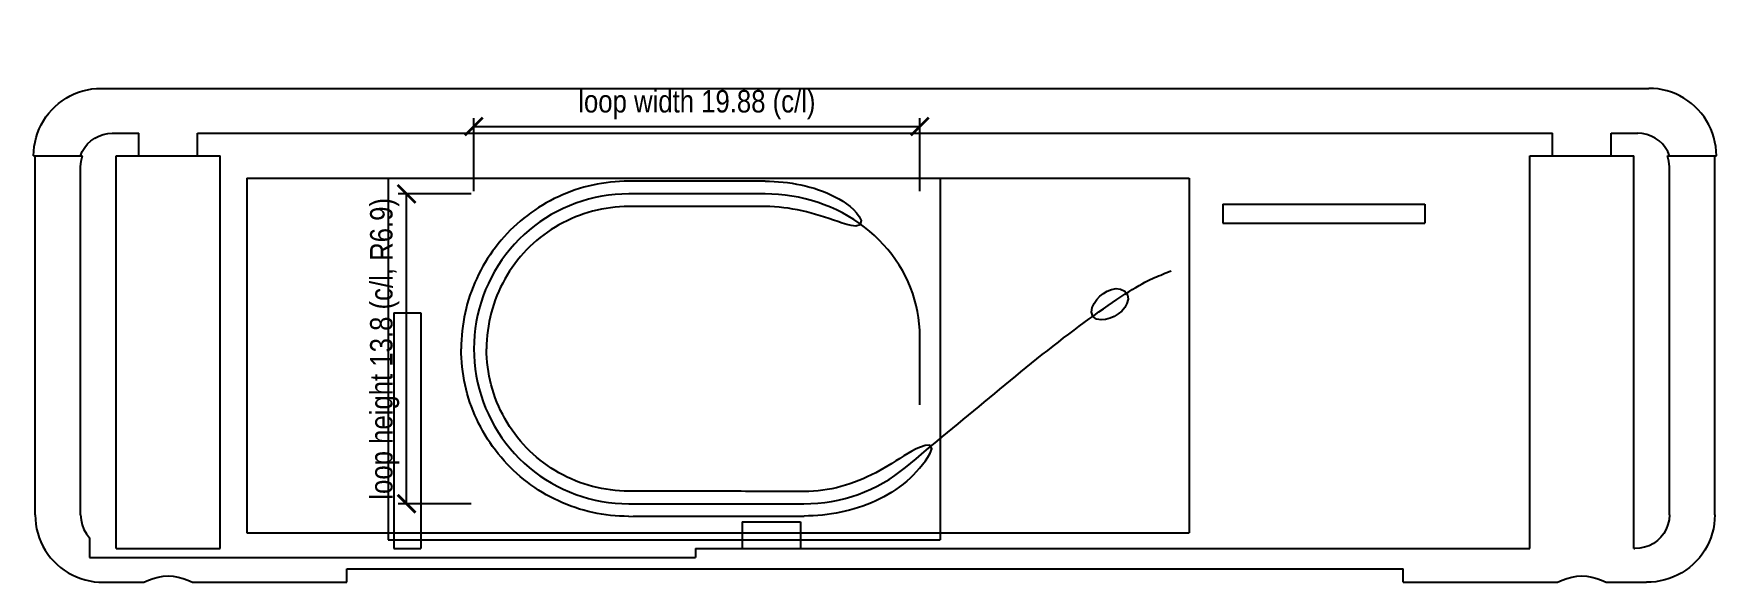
# Model space of a CAD drawing. Header units: metres. Extents: x -60 to 47, y -64 to 24.
# Drawn here: x -37.5 to 37.5, y 0 to 24.4 of the extents above; entities outside this region: 3.
import ezdxf

# ---------------------------------------------------------------- set-up
doc = ezdxf.new("R2010")
doc.units = ezdxf.units.M
for name, color, linetype in [('Al_Unibody', 7, 'Continuous'), ('BEZEL_X-54.8', 7, 'Continuous'), ('Clip_Slack_Post_B', 7, 'Continuous'), ('Clip_Slack_Saddle_', 7, 'Continuous'), ('COAX_CL', 7, 'Continuous'), ('COAX_CUT', 7, 'Continuous'), ('Vol_Ant_LTE_Main_K', 7, 'Continuous'), ('Vol_Coax_SlackZone', 7, 'Continuous')]:
    doc.layers.add(name, color=color, linetype=linetype)
doc.styles.add('OpenSansCondensed-Light', font='OpenSansCondensed-Light.ttf')
doc.dimstyles.new('EZDXF', dxfattribs={"dimtxt": 0.25, "dimasz": 0.175, "dimexe": 0.375, "dimexo": 0.125, "dimgap": 0.1, "dimtad": 1, "dimlfac": 100, "dimzin": 12, "dimdsep": 46, "dimtxsty": 'OpenSansCondensed-Light', "dimblk": 'ARCHTICK', "dimcen": 2.5, "dimazin": 3, "dimtfac": 0.5, "dimtmove": 2, "dimatfit": 3})

msp = doc.modelspace()

# ---------------------------------------------------------------- texts
for s, p in [('Stock 66 mm Abracon cable: 73.6 mm centre line from solder tail to J2 (assumed, see README O15/O16); bends R6.9 (rule >=6.8)', (-60, -60)), ('Post B: PA12/tough-resin printed, bonded to floor; prongs flank the left arc (0.10 gap/side) and let the loop grow 1.5 mm in width (+3 mm cable)', (-60, -62)), ('Saddle A: floor clip on the bottom run, base Z1.5..2.7, prongs 0.5 thick, 0.10 gap to cable. Clips NON-METAL; only cable + clips enter the LTE keep-out', (-60, -64))]:
    msp.add_text(s, height=1.2).set_placement(p)

# ---------------------------------------------------------------- blocks, each defined once
blk = doc.blocks.new('_ARCHTICK')
at = {"color": 0, "linetype": 'BYBLOCK', "const_width": 0.15}
blk.add_lwpolyline([(-0.5, -0.5), (0.5, 0.5)], dxfattribs=at)

# ---------------------------------------------------------------- dimensions: what is measured, and where the dimension line sits
msp.add_linear_dim(base=(-17.8758, 20.3), p1=(-17.8758, 17.3), p2=(2, 17.3), text='loop width 19.88 (c/l)', dimstyle='EZDXF', override={"dimtxt": 1, "dimasz": 0.8}).render()
msp.add_linear_dim(base=(-20.8758, 3.5), p1=(-17.8758, 3.5), p2=(-17.8758, 17.3), angle=90, text='loop height 13.8 (c/l, R6.9)', dimstyle='EZDXF', override={"dimtxt": 1, "dimasz": 0.8}).render()

# ---------------------------------------------------------------- linework, layer by layer
at = {"layer": 'Al_Unibody'}
for points in [[(-37.42575, 19), (-37.21452, 19), (-37.00328, 19), (-36.79204, 19), (-36.58081, 19), (-36.36957, 19), (-36.15833, 19), (-35.9471, 19), (-35.73586, 19), (-35.52462, 19), (-35.31339, 19)], [(-37.42575, 3), (-37.42575, 3.2), (-37.42575, 3.4), (-37.42575, 3.6), (-37.42575, 3.8), (-37.42575, 4), (-37.42575, 4.2), (-37.42575, 4.4), (-37.42575, 4.6), (-37.42575, 4.8), (-37.42575, 5), (-37.42575, 5.2), (-37.42575, 5.4), (-37.42575, 5.6), (-37.42575, 5.8), (-37.42575, 6), (-37.42575, 6.2), (-37.42575, 6.4), (-37.42575, 6.6), (-37.42575, 6.8), (-37.42575, 7), (-37.42575, 7.2), (-37.42575, 7.4), (-37.42575, 7.6), (-37.42575, 7.8), (-37.42575, 8), (-37.42575, 8.2), (-37.42575, 8.4), (-37.42575, 8.6), (-37.42575, 8.8), (-37.42575, 9), (-37.42575, 9.2), (-37.42575, 9.4), (-37.42575, 9.6), (-37.42575, 9.8), (-37.42575, 10), (-37.42575, 10.2), (-37.42575, 10.4), (-37.42575, 10.6), (-37.42575, 10.8), (-37.42575, 11), (-37.42575, 11.2), (-37.42575, 11.4), (-37.42575, 11.6), (-37.42575, 11.8), (-37.42575, 12), (-37.42575, 12.2), (-37.42575, 12.4), (-37.42575, 12.6), (-37.42575, 12.8), (-37.42575, 13), (-37.42575, 13.2), (-37.42575, 13.4), (-37.42575, 13.6), (-37.42575, 13.8), (-37.42575, 14), (-37.42575, 14.2), (-37.42575, 14.4), (-37.42575, 14.6), (-37.42575, 14.8), (-37.42575, 15), (-37.42575, 15.2), (-37.42575, 15.4), (-37.42575, 15.6), (-37.42575, 15.8), (-37.42575, 16), (-37.42575, 16.2), (-37.42575, 16.4), (-37.42575, 16.6), (-37.42575, 16.8), (-37.42575, 17), (-37.42575, 17.2), (-37.42575, 17.4), (-37.42575, 17.6), (-37.42575, 17.8), (-37.42575, 18), (-37.42575, 18.2), (-37.42575, 18.4), (-37.42575, 18.6), (-37.42575, 18.8), (-37.42575, 19)], [(-35.40064, 18.5), (-35.37865, 18.75378), (-35.31339, 19)], [(-33.81127, 1.5), (-33.81127, 1.70115), (-33.81127, 1.9023), (-33.81127, 2.10345), (-33.81127, 2.3046), (-33.81127, 2.50575), (-33.81127, 2.7069), (-33.81127, 2.90805), (-33.81127, 3.1092), (-33.81127, 3.31034), (-33.81127, 3.51149), (-33.81127, 3.71264), (-33.81127, 3.91379), (-33.81127, 4.11494), (-33.81127, 4.31609), (-33.81127, 4.51724), (-33.81127, 4.71839), (-33.81127, 4.91954), (-33.81127, 5.12069), (-33.81127, 5.32184), (-33.81127, 5.52299), (-33.81127, 5.72414), (-33.81127, 5.92529), (-33.81127, 6.12644), (-33.81127, 6.32759), (-33.81127, 6.52874), (-33.81127, 6.72989), (-33.81127, 6.93103), (-33.81127, 7.13218), (-33.81127, 7.33333), (-33.81127, 7.53448), (-33.81127, 7.73563), (-33.81127, 7.93678), (-33.81127, 8.13793), (-33.81127, 8.33908), (-33.81127, 8.54023), (-33.81127, 8.74138), (-33.81127, 8.94253), (-33.81127, 9.14368), (-33.81127, 9.34483), (-33.81127, 9.54598), (-33.81127, 9.74713), (-33.81127, 9.94828), (-33.81127, 10.14943), (-33.81127, 10.35057), (-33.81127, 10.55172), (-33.81127, 10.75287), (-33.81127, 10.95402), (-33.81127, 11.15517), (-33.81127, 11.35632), (-33.81127, 11.55747), (-33.81127, 11.75862), (-33.81127, 11.95977), (-33.81127, 12.16092), (-33.81127, 12.36207), (-33.81127, 12.56322), (-33.81127, 12.76437), (-33.81127, 12.96552), (-33.81127, 13.16667), (-33.81127, 13.36782), (-33.81127, 13.56897), (-33.81127, 13.77011), (-33.81127, 13.97126), (-33.81127, 14.17241), (-33.81127, 14.37356), (-33.81127, 14.57471), (-33.81127, 14.77586), (-33.81127, 14.97701), (-33.81127, 15.17816), (-33.81127, 15.37931), (-33.81127, 15.58046), (-33.81127, 15.78161), (-33.81127, 15.98276), (-33.81127, 16.18391), (-33.81127, 16.38506), (-33.81127, 16.58621), (-33.81127, 16.78736), (-33.81127, 16.98851), (-33.81127, 17.18966), (-33.81127, 17.3908), (-33.81127, 17.59195), (-33.81127, 17.7931), (-33.81127, 17.99425), (-33.81127, 18.1954), (-33.81127, 18.39655), (-33.81127, 18.5977), (-33.81127, 18.79885), (-33.81127, 19)], [(-33.81127, 19), (-33.61029, 19), (-33.40931, 19), (-33.20833, 19), (-33.00735, 19), (-32.80637, 19), (-32.60539, 19), (-32.40441, 19), (-32.20343, 19), (-32.00245, 19), (-31.80147, 19), (-31.60049, 19), (-31.39951, 19), (-31.19853, 19), (-30.99755, 19), (-30.79657, 19), (-30.59559, 19), (-30.39461, 19), (-30.19363, 19), (-29.99265, 19), (-29.79167, 19), (-29.59069, 19), (-29.38971, 19), (-29.18873, 19)], [(-29.18873, 1.5), (-29.18873, 1.70115), (-29.18873, 1.9023), (-29.18873, 2.10345), (-29.18873, 2.3046), (-29.18873, 2.50575), (-29.18873, 2.7069), (-29.18873, 2.90805), (-29.18873, 3.1092), (-29.18873, 3.31034), (-29.18873, 3.51149), (-29.18873, 3.71264), (-29.18873, 3.91379), (-29.18873, 4.11494), (-29.18873, 4.31609), (-29.18873, 4.51724), (-29.18873, 4.71839), (-29.18873, 4.91954), (-29.18873, 5.12069), (-29.18873, 5.32184), (-29.18873, 5.52299), (-29.18873, 5.72414), (-29.18873, 5.92529), (-29.18873, 6.12644), (-29.18873, 6.32759), (-29.18873, 6.52874), (-29.18873, 6.72989), (-29.18873, 6.93103), (-29.18873, 7.13218), (-29.18873, 7.33333), (-29.18873, 7.53448), (-29.18873, 7.73563), (-29.18873, 7.93678), (-29.18873, 8.13793), (-29.18873, 8.33908), (-29.18873, 8.54023), (-29.18873, 8.74138), (-29.18873, 8.94253), (-29.18873, 9.14368), (-29.18873, 9.34483), (-29.18873, 9.54598), (-29.18873, 9.74713), (-29.18873, 9.94828), (-29.18873, 10.14943), (-29.18873, 10.35057), (-29.18873, 10.55172), (-29.18873, 10.75287), (-29.18873, 10.95402), (-29.18873, 11.15517), (-29.18873, 11.35632), (-29.18873, 11.55747), (-29.18873, 11.75862), (-29.18873, 11.95977), (-29.18873, 12.16092), (-29.18873, 12.36207), (-29.18873, 12.56322), (-29.18873, 12.76437), (-29.18873, 12.96552), (-29.18873, 13.16667), (-29.18873, 13.36782), (-29.18873, 13.56897), (-29.18873, 13.77011), (-29.18873, 13.97126), (-29.18873, 14.17241), (-29.18873, 14.37356), (-29.18873, 14.57471), (-29.18873, 14.77586), (-29.18873, 14.97701), (-29.18873, 15.17816), (-29.18873, 15.37931), (-29.18873, 15.58046), (-29.18873, 15.78161), (-29.18873, 15.98276), (-29.18873, 16.18391), (-29.18873, 16.38506), (-29.18873, 16.58621), (-29.18873, 16.78736), (-29.18873, 16.98851), (-29.18873, 17.18966), (-29.18873, 17.3908), (-29.18873, 17.59195), (-29.18873, 17.7931), (-29.18873, 17.99425), (-29.18873, 18.1954), (-29.18873, 18.39655), (-29.18873, 18.5977), (-29.18873, 18.79885), (-29.18873, 19)], [(29.18873, 1.5), (29.18873, 1.70115), (29.18873, 1.9023), (29.18873, 2.10345), (29.18873, 2.3046), (29.18873, 2.50575), (29.18873, 2.7069), (29.18873, 2.90805), (29.18873, 3.1092), (29.18873, 3.31034), (29.18873, 3.51149), (29.18873, 3.71264), (29.18873, 3.91379), (29.18873, 4.11494), (29.18873, 4.31609), (29.18873, 4.51724), (29.18873, 4.71839), (29.18873, 4.91954), (29.18873, 5.12069), (29.18873, 5.32184), (29.18873, 5.52299), (29.18873, 5.72414), (29.18873, 5.92529), (29.18873, 6.12644), (29.18873, 6.32759), (29.18873, 6.52874), (29.18873, 6.72989), (29.18873, 6.93103), (29.18873, 7.13218), (29.18873, 7.33333), (29.18873, 7.53448), (29.18873, 7.73563), (29.18873, 7.93678), (29.18873, 8.13793), (29.18873, 8.33908), (29.18873, 8.54023), (29.18873, 8.74138), (29.18873, 8.94253), (29.18873, 9.14368), (29.18873, 9.34483), (29.18873, 9.54598), (29.18873, 9.74713), (29.18873, 9.94828), (29.18873, 10.14943), (29.18873, 10.35057), (29.18873, 10.55172), (29.18873, 10.75287), (29.18873, 10.95402), (29.18873, 11.15517), (29.18873, 11.35632), (29.18873, 11.55747), (29.18873, 11.75862), (29.18873, 11.95977), (29.18873, 12.16092), (29.18873, 12.36207), (29.18873, 12.56322), (29.18873, 12.76437), (29.18873, 12.96552), (29.18873, 13.16667), (29.18873, 13.36782), (29.18873, 13.56897), (29.18873, 13.77011), (29.18873, 13.97126), (29.18873, 14.17241), (29.18873, 14.37356), (29.18873, 14.57471), (29.18873, 14.77586), (29.18873, 14.97701), (29.18873, 15.17816), (29.18873, 15.37931), (29.18873, 15.58046), (29.18873, 15.78161), (29.18873, 15.98276), (29.18873, 16.18391), (29.18873, 16.38506), (29.18873, 16.58621), (29.18873, 16.78736), (29.18873, 16.98851), (29.18873, 17.18966), (29.18873, 17.3908), (29.18873, 17.59195), (29.18873, 17.7931), (29.18873, 17.99425), (29.18873, 18.1954), (29.18873, 18.39655), (29.18873, 18.5977), (29.18873, 18.79885), (29.18873, 19)], [(29.18873, 19), (29.38971, 19), (29.59069, 19), (29.79167, 19), (29.99265, 19), (30.19363, 19), (30.39461, 19), (30.59559, 19), (30.79657, 19), (30.99755, 19), (31.19853, 19), (31.39951, 19), (31.60049, 19), (31.80147, 19), (32.00245, 19), (32.20343, 19), (32.40441, 19), (32.60539, 19), (32.80637, 19), (33.00735, 19), (33.20833, 19), (33.40931, 19), (33.61029, 19), (33.81127, 19)], [(33.81127, 1.5), (33.81127, 1.70115), (33.81127, 1.9023), (33.81127, 2.10345), (33.81127, 2.3046), (33.81127, 2.50575), (33.81127, 2.7069), (33.81127, 2.90805), (33.81127, 3.1092), (33.81127, 3.31034), (33.81127, 3.51149), (33.81127, 3.71264), (33.81127, 3.91379), (33.81127, 4.11494), (33.81127, 4.31609), (33.81127, 4.51724), (33.81127, 4.71839), (33.81127, 4.91954), (33.81127, 5.12069), (33.81127, 5.32184), (33.81127, 5.52299), (33.81127, 5.72414), (33.81127, 5.92529), (33.81127, 6.12644), (33.81127, 6.32759), (33.81127, 6.52874), (33.81127, 6.72989), (33.81127, 6.93103), (33.81127, 7.13218), (33.81127, 7.33333), (33.81127, 7.53448), (33.81127, 7.73563), (33.81127, 7.93678), (33.81127, 8.13793), (33.81127, 8.33908), (33.81127, 8.54023), (33.81127, 8.74138), (33.81127, 8.94253), (33.81127, 9.14368), (33.81127, 9.34483), (33.81127, 9.54598), (33.81127, 9.74713), (33.81127, 9.94828), (33.81127, 10.14943), (33.81127, 10.35057), (33.81127, 10.55172), (33.81127, 10.75287), (33.81127, 10.95402), (33.81127, 11.15517), (33.81127, 11.35632), (33.81127, 11.55747), (33.81127, 11.75862), (33.81127, 11.95977), (33.81127, 12.16092), (33.81127, 12.36207), (33.81127, 12.56322), (33.81127, 12.76437), (33.81127, 12.96552), (33.81127, 13.16667), (33.81127, 13.36782), (33.81127, 13.56897), (33.81127, 13.77011), (33.81127, 13.97126), (33.81127, 14.17241), (33.81127, 14.37356), (33.81127, 14.57471), (33.81127, 14.77586), (33.81127, 14.97701), (33.81127, 15.17816), (33.81127, 15.37931), (33.81127, 15.58046), (33.81127, 15.78161), (33.81127, 15.98276), (33.81127, 16.18391), (33.81127, 16.38506), (33.81127, 16.58621), (33.81127, 16.78736), (33.81127, 16.98851), (33.81127, 17.18966), (33.81127, 17.3908), (33.81127, 17.59195), (33.81127, 17.7931), (33.81127, 17.99425), (33.81127, 18.1954), (33.81127, 18.39655), (33.81127, 18.5977), (33.81127, 18.79885), (33.81127, 19)], [(35.40064, 18.5), (35.37865, 18.75378), (35.31339, 19)], [(35.31339, 19), (35.52462, 19), (35.73586, 19), (35.9471, 19), (36.15833, 19), (36.36957, 19), (36.58081, 19), (36.79204, 19), (37.00328, 19), (37.21452, 19), (37.42575, 19)], [(37.42575, 3), (37.42575, 3.2), (37.42575, 3.4), (37.42575, 3.6), (37.42575, 3.8), (37.42575, 4), (37.42575, 4.2), (37.42575, 4.4), (37.42575, 4.6), (37.42575, 4.8), (37.42575, 5), (37.42575, 5.2), (37.42575, 5.4), (37.42575, 5.6), (37.42575, 5.8), (37.42575, 6), (37.42575, 6.2), (37.42575, 6.4), (37.42575, 6.6), (37.42575, 6.8), (37.42575, 7), (37.42575, 7.2), (37.42575, 7.4), (37.42575, 7.6), (37.42575, 7.8), (37.42575, 8), (37.42575, 8.2), (37.42575, 8.4), (37.42575, 8.6), (37.42575, 8.8), (37.42575, 9), (37.42575, 9.2), (37.42575, 9.4), (37.42575, 9.6), (37.42575, 9.8), (37.42575, 10), (37.42575, 10.2), (37.42575, 10.4), (37.42575, 10.6), (37.42575, 10.8), (37.42575, 11), (37.42575, 11.2), (37.42575, 11.4), (37.42575, 11.6), (37.42575, 11.8), (37.42575, 12), (37.42575, 12.2), (37.42575, 12.4), (37.42575, 12.6), (37.42575, 12.8), (37.42575, 13), (37.42575, 13.2), (37.42575, 13.4), (37.42575, 13.6), (37.42575, 13.8), (37.42575, 14), (37.42575, 14.2), (37.42575, 14.4), (37.42575, 14.6), (37.42575, 14.8), (37.42575, 15), (37.42575, 15.2), (37.42575, 15.4), (37.42575, 15.6), (37.42575, 15.8), (37.42575, 16), (37.42575, 16.2), (37.42575, 16.4), (37.42575, 16.6), (37.42575, 16.8), (37.42575, 17), (37.42575, 17.2), (37.42575, 17.4), (37.42575, 17.6), (37.42575, 17.8), (37.42575, 18), (37.42575, 18.2), (37.42575, 18.4), (37.42575, 18.6), (37.42575, 18.8), (37.42575, 19)], [(-35.40064, 3), (-35.40064, 3.2013), (-35.40064, 3.4026), (-35.40064, 3.6039), (-35.40064, 3.80519), (-35.40064, 4.00649), (-35.40064, 4.20779), (-35.40064, 4.40909), (-35.40064, 4.61039), (-35.40064, 4.81169), (-35.40064, 5.01299), (-35.40064, 5.21429), (-35.40064, 5.41558), (-35.40064, 5.61688), (-35.40064, 5.81818), (-35.40064, 6.01948), (-35.40064, 6.22078), (-35.40064, 6.42208), (-35.40064, 6.62338), (-35.40064, 6.82468), (-35.40064, 7.02597), (-35.40064, 7.22727), (-35.40064, 7.42857), (-35.40064, 7.62987), (-35.40064, 7.83117), (-35.40064, 8.03247), (-35.40064, 8.23377), (-35.40064, 8.43506), (-35.40064, 8.63636), (-35.40064, 8.83766), (-35.40064, 9.03896), (-35.40064, 9.24026), (-35.40064, 9.44156), (-35.40064, 9.64286), (-35.40064, 9.84416), (-35.40064, 10.04545), (-35.40064, 10.24675), (-35.40064, 10.44805), (-35.40064, 10.64935), (-35.40064, 10.85065), (-35.40064, 11.05195), (-35.40064, 11.25325), (-35.40064, 11.45455), (-35.40064, 11.65584), (-35.40064, 11.85714), (-35.40064, 12.05844), (-35.40064, 12.25974), (-35.40064, 12.46104), (-35.40064, 12.66234), (-35.40064, 12.86364), (-35.40064, 13.06494), (-35.40064, 13.26623), (-35.40064, 13.46753), (-35.40064, 13.66883), (-35.40064, 13.87013), (-35.40064, 14.07143), (-35.40064, 14.27273), (-35.40064, 14.47403), (-35.40064, 14.67532), (-35.40064, 14.87662), (-35.40064, 15.07792), (-35.40064, 15.27922), (-35.40064, 15.48052), (-35.40064, 15.68182), (-35.40064, 15.88312), (-35.40064, 16.08442), (-35.40064, 16.28571), (-35.40064, 16.48701), (-35.40064, 16.68831), (-35.40064, 16.88961), (-35.40064, 17.09091), (-35.40064, 17.29221), (-35.40064, 17.49351), (-35.40064, 17.69481), (-35.40064, 17.8961), (-35.40064, 18.0974), (-35.40064, 18.2987), (-35.40064, 18.5)], [(35.40064, 3), (35.40064, 3.2013), (35.40064, 3.4026), (35.40064, 3.6039), (35.40064, 3.80519), (35.40064, 4.00649), (35.40064, 4.20779), (35.40064, 4.40909), (35.40064, 4.61039), (35.40064, 4.81169), (35.40064, 5.01299), (35.40064, 5.21429), (35.40064, 5.41558), (35.40064, 5.61688), (35.40064, 5.81818), (35.40064, 6.01948), (35.40064, 6.22078), (35.40064, 6.42208), (35.40064, 6.62338), (35.40064, 6.82468), (35.40064, 7.02597), (35.40064, 7.22727), (35.40064, 7.42857), (35.40064, 7.62987), (35.40064, 7.83117), (35.40064, 8.03247), (35.40064, 8.23377), (35.40064, 8.43506), (35.40064, 8.63636), (35.40064, 8.83766), (35.40064, 9.03896), (35.40064, 9.24026), (35.40064, 9.44156), (35.40064, 9.64286), (35.40064, 9.84416), (35.40064, 10.04545), (35.40064, 10.24675), (35.40064, 10.44805), (35.40064, 10.64935), (35.40064, 10.85065), (35.40064, 11.05195), (35.40064, 11.25325), (35.40064, 11.45455), (35.40064, 11.65584), (35.40064, 11.85714), (35.40064, 12.05844), (35.40064, 12.25974), (35.40064, 12.46104), (35.40064, 12.66234), (35.40064, 12.86364), (35.40064, 13.06494), (35.40064, 13.26623), (35.40064, 13.46753), (35.40064, 13.66883), (35.40064, 13.87013), (35.40064, 14.07143), (35.40064, 14.27273), (35.40064, 14.47403), (35.40064, 14.67532), (35.40064, 14.87662), (35.40064, 15.07792), (35.40064, 15.27922), (35.40064, 15.48052), (35.40064, 15.68182), (35.40064, 15.88312), (35.40064, 16.08442), (35.40064, 16.28571), (35.40064, 16.48701), (35.40064, 16.68831), (35.40064, 16.88961), (35.40064, 17.09091), (35.40064, 17.29221), (35.40064, 17.49351), (35.40064, 17.69481), (35.40064, 17.8961), (35.40064, 18.0974), (35.40064, 18.2987), (35.40064, 18.5)], [(15.5, 16.85), (15.7, 16.85), (15.9, 16.85), (16.1, 16.85), (16.3, 16.85), (16.5, 16.85), (16.7, 16.85), (16.9, 16.85), (17.1, 16.85), (17.3, 16.85), (17.5, 16.85), (17.7, 16.85), (17.9, 16.85), (18.1, 16.85), (18.3, 16.85), (18.5, 16.85), (18.7, 16.85), (18.9, 16.85), (19.1, 16.85), (19.3, 16.85), (19.5, 16.85), (19.7, 16.85), (19.9, 16.85), (20.1, 16.85), (20.3, 16.85), (20.5, 16.85), (20.7, 16.85), (20.9, 16.85), (21.1, 16.85), (21.3, 16.85), (21.5, 16.85), (21.7, 16.85), (21.9, 16.85), (22.1, 16.85), (22.3, 16.85), (22.5, 16.85), (22.7, 16.85), (22.9, 16.85), (23.1, 16.85), (23.3, 16.85), (23.5, 16.85), (23.7, 16.85), (23.9, 16.85), (24.1, 16.85), (24.3, 16.85), (24.5, 16.85)], [(15.5, 16.85), (15.5, 16.6375), (15.5, 16.425), (15.5, 16.2125), (15.5, 16)], [(24.5, 16.85), (24.5, 16.6375), (24.5, 16.425), (24.5, 16.2125), (24.5, 16)], [(15.5, 16), (15.7, 16), (15.9, 16), (16.1, 16), (16.3, 16), (16.5, 16), (16.7, 16), (16.9, 16), (17.1, 16), (17.3, 16), (17.5, 16), (17.7, 16), (17.9, 16), (18.1, 16), (18.3, 16), (18.5, 16), (18.7, 16), (18.9, 16), (19.1, 16), (19.3, 16), (19.5, 16), (19.7, 16), (19.9, 16), (20.1, 16), (20.3, 16), (20.5, 16), (20.7, 16), (20.9, 16), (21.1, 16), (21.3, 16), (21.5, 16), (21.7, 16), (21.9, 16), (22.1, 16), (22.3, 16), (22.5, 16), (22.7, 16), (22.9, 16), (23.1, 16), (23.3, 16), (23.5, 16), (23.7, 16), (23.9, 16), (24.1, 16), (24.3, 16), (24.5, 16)], [(-37.42575, 3), (-37.41858, 2.79362), (-37.39709, 2.58824), (-37.3614, 2.38485), (-37.31169, 2.18442), (-37.24819, 1.98792), (-37.17124, 1.79629), (-37.0812, 1.61045), (-36.97853, 1.43128), (-36.86373, 1.25963), (-36.73737, 1.0963), (-36.60007, 0.94205), (-36.4525, 0.7976), (-36.29537, 0.66361), (-36.12945, 0.54066), (-35.95554, 0.42932), (-35.77446, 0.33005), (-35.58707, 0.24328), (-35.39425, 0.16936), (-35.19689, 0.10856), (-34.99591, 0.06112), (-34.79222, 0.02716), (-34.58672, 0.00679), (-34.38032, 0)], [(-35.40064, 3), (-35.38381, 2.77781), (-35.33374, 2.56068), (-35.25165, 2.35353), (-35.13951, 2.16097), (-35, 1.98721)], [(35.40064, 3), (35.38475, 2.78404), (35.33744, 2.57273), (35.25981, 2.37058), (35.15362, 2.18186), (35.02125, 2.01048), (34.86565, 1.85987), (34.69018, 1.73296), (34.49856, 1.63208), (34.29471, 1.55898), (34.08271, 1.51477), (33.86664, 1.5)], [(37.42575, 3), (37.41858, 2.79362), (37.39709, 2.58824), (37.3614, 2.38485), (37.31169, 2.18442), (37.24819, 1.98792), (37.17124, 1.79629), (37.0812, 1.61045), (36.97853, 1.43128), (36.86373, 1.25963), (36.73737, 1.0963), (36.60007, 0.94205), (36.4525, 0.7976), (36.29537, 0.66361), (36.12945, 0.54066), (35.95554, 0.42932), (35.77446, 0.33005), (35.58707, 0.24328), (35.39425, 0.16936), (35.19689, 0.10856), (34.99591, 0.06112), (34.79222, 0.02716), (34.58672, 0.00679), (34.38032, 0)], [(-35, 1.98721), (-35, 1.76541), (-35, 1.54361), (-35, 1.3218), (-35, 1.1)], [(-33.81127, 1.5), (-33.61029, 1.5), (-33.40931, 1.5), (-33.20833, 1.5), (-33.00735, 1.5), (-32.80637, 1.5), (-32.60539, 1.5), (-32.40441, 1.5), (-32.20343, 1.5), (-32.00245, 1.5), (-31.80147, 1.5), (-31.60049, 1.5), (-31.39951, 1.5), (-31.19853, 1.5), (-30.99755, 1.5), (-30.79657, 1.5), (-30.59559, 1.5), (-30.39461, 1.5), (-30.19363, 1.5), (-29.99265, 1.5), (-29.79167, 1.5), (-29.59069, 1.5), (-29.38971, 1.5), (-29.18873, 1.5)], [(-8, 1.5), (-7.79898, 1.5), (-7.59796, 1.5), (-7.39694, 1.5), (-7.19592, 1.5), (-6.9949, 1.5), (-6.79388, 1.5), (-6.59286, 1.5), (-6.39184, 1.5), (-6.19082, 1.5), (-5.9898, 1.5), (-5.78878, 1.5), (-5.58776, 1.5), (-5.38674, 1.5), (-5.18572, 1.5), (-4.9847, 1.5), (-4.78368, 1.5), (-4.58266, 1.5), (-4.38164, 1.5), (-4.18062, 1.5), (-3.9796, 1.5), (-3.77858, 1.5), (-3.57756, 1.5), (-3.37654, 1.5), (-3.17552, 1.5), (-2.9745, 1.5), (-2.77348, 1.5), (-2.57246, 1.5), (-2.37144, 1.5), (-2.17042, 1.5), (-1.96939, 1.5), (-1.76837, 1.5), (-1.56735, 1.5), (-1.36633, 1.5), (-1.16531, 1.5), (-0.96429, 1.5), (-0.76327, 1.5), (-0.56225, 1.5), (-0.36123, 1.5), (-0.16021, 1.5), (0.04081, 1.5), (0.24183, 1.5), (0.44285, 1.5), (0.64387, 1.5), (0.84489, 1.5), (1.04591, 1.5), (1.24693, 1.5), (1.44795, 1.5), (1.64897, 1.5), (1.84999, 1.5), (2.05101, 1.5), (2.25203, 1.5), (2.45305, 1.5), (2.65407, 1.5), (2.85509, 1.5), (3.05611, 1.5), (3.25713, 1.5), (3.45815, 1.5), (3.65917, 1.5), (3.86019, 1.5), (4.06121, 1.5), (4.26223, 1.5), (4.46325, 1.5), (4.66427, 1.5), (4.86529, 1.5), (5.06631, 1.5), (5.26733, 1.5), (5.46835, 1.5), (5.66937, 1.5), (5.87039, 1.5), (6.07141, 1.5), (6.27243, 1.5), (6.47345, 1.5), (6.67447, 1.5), (6.87549, 1.5), (7.07651, 1.5), (7.27753, 1.5), (7.47855, 1.5), (7.67957, 1.5), (7.88059, 1.5), (8.08161, 1.5), (8.28263, 1.5), (8.48365, 1.5), (8.68467, 1.5), (8.88569, 1.5), (9.08671, 1.5), (9.28773, 1.5), (9.48875, 1.5), (9.68978, 1.5), (9.8908, 1.5), (10.09182, 1.5), (10.29284, 1.5), (10.49386, 1.5), (10.69488, 1.5), (10.8959, 1.5), (11.09692, 1.5), (11.29794, 1.5), (11.49896, 1.5), (11.69998, 1.5), (11.901, 1.5), (12.10202, 1.5), (12.30304, 1.5), (12.50406, 1.5), (12.70508, 1.5), (12.9061, 1.5), (13.10712, 1.5), (13.30814, 1.5), (13.50916, 1.5), (13.71018, 1.5), (13.9112, 1.5), (14.11222, 1.5), (14.31324, 1.5), (14.51426, 1.5), (14.71528, 1.5), (14.9163, 1.5), (15.11732, 1.5), (15.31834, 1.5), (15.51936, 1.5), (15.72038, 1.5), (15.9214, 1.5), (16.12242, 1.5), (16.32344, 1.5), (16.52446, 1.5), (16.72548, 1.5), (16.9265, 1.5), (17.12752, 1.5), (17.32854, 1.5), (17.52956, 1.5), (17.73058, 1.5), (17.9316, 1.5), (18.13262, 1.5), (18.33364, 1.5), (18.53466, 1.5), (18.73568, 1.5), (18.9367, 1.5), (19.13772, 1.5), (19.33874, 1.5), (19.53976, 1.5), (19.74078, 1.5), (19.9418, 1.5), (20.14282, 1.5), (20.34384, 1.5), (20.54486, 1.5), (20.74588, 1.5), (20.9469, 1.5), (21.14792, 1.5), (21.34895, 1.5), (21.54997, 1.5), (21.75099, 1.5), (21.95201, 1.5), (22.15303, 1.5), (22.35405, 1.5), (22.55507, 1.5), (22.75609, 1.5), (22.95711, 1.5), (23.15813, 1.5), (23.35915, 1.5), (23.56017, 1.5), (23.76119, 1.5), (23.96221, 1.5), (24.16323, 1.5), (24.36425, 1.5), (24.56527, 1.5), (24.76629, 1.5), (24.96731, 1.5), (25.16833, 1.5), (25.36935, 1.5), (25.57037, 1.5), (25.77139, 1.5), (25.97241, 1.5), (26.17343, 1.5), (26.37445, 1.5), (26.57547, 1.5), (26.77649, 1.5), (26.97751, 1.5), (27.17853, 1.5), (27.37955, 1.5), (27.58057, 1.5), (27.78159, 1.5), (27.98261, 1.5), (28.18363, 1.5), (28.38465, 1.5), (28.58567, 1.5), (28.78669, 1.5), (28.98771, 1.5), (29.18873, 1.5)], [(-8, 1.5), (-8, 1.3), (-8, 1.1)], [(33.81127, 1.5), (33.86664, 1.5)], [(-35, 1.1), (-34.8, 1.1), (-34.6, 1.1), (-34.4, 1.1), (-34.2, 1.1), (-34, 1.1), (-33.8, 1.1), (-33.6, 1.1), (-33.4, 1.1), (-33.2, 1.1), (-33, 1.1), (-32.8, 1.1), (-32.6, 1.1), (-32.4, 1.1), (-32.2, 1.1), (-32, 1.1), (-31.8, 1.1), (-31.6, 1.1), (-31.4, 1.1), (-31.2, 1.1), (-31, 1.1), (-30.8, 1.1), (-30.6, 1.1), (-30.4, 1.1), (-30.2, 1.1), (-30, 1.1), (-29.8, 1.1), (-29.6, 1.1), (-29.4, 1.1), (-29.2, 1.1), (-29, 1.1), (-28.8, 1.1), (-28.6, 1.1), (-28.4, 1.1), (-28.2, 1.1), (-28, 1.1), (-27.8, 1.1), (-27.6, 1.1), (-27.4, 1.1), (-27.2, 1.1), (-27, 1.1), (-26.8, 1.1), (-26.6, 1.1), (-26.4, 1.1), (-26.2, 1.1), (-26, 1.1), (-25.8, 1.1), (-25.6, 1.1), (-25.4, 1.1), (-25.2, 1.1), (-25, 1.1), (-24.8, 1.1), (-24.6, 1.1), (-24.4, 1.1), (-24.2, 1.1), (-24, 1.1), (-23.8, 1.1), (-23.6, 1.1), (-23.4, 1.1), (-23.2, 1.1), (-23, 1.1), (-22.8, 1.1), (-22.6, 1.1), (-22.4, 1.1), (-22.2, 1.1), (-22, 1.1), (-21.8, 1.1), (-21.6, 1.1), (-21.4, 1.1), (-21.2, 1.1), (-21, 1.1), (-20.8, 1.1), (-20.6, 1.1), (-20.4, 1.1), (-20.2, 1.1), (-20, 1.1), (-19.8, 1.1), (-19.6, 1.1), (-19.4, 1.1), (-19.2, 1.1), (-19, 1.1), (-18.8, 1.1), (-18.6, 1.1), (-18.4, 1.1), (-18.2, 1.1), (-18, 1.1), (-17.8, 1.1), (-17.6, 1.1), (-17.4, 1.1), (-17.2, 1.1), (-17, 1.1), (-16.8, 1.1), (-16.6, 1.1), (-16.4, 1.1), (-16.2, 1.1), (-16, 1.1), (-15.8, 1.1), (-15.6, 1.1), (-15.4, 1.1), (-15.2, 1.1), (-15, 1.1), (-14.8, 1.1), (-14.6, 1.1), (-14.4, 1.1), (-14.2, 1.1), (-14, 1.1), (-13.8, 1.1), (-13.6, 1.1), (-13.4, 1.1), (-13.2, 1.1), (-13, 1.1), (-12.8, 1.1), (-12.6, 1.1), (-12.4, 1.1), (-12.2, 1.1), (-12, 1.1), (-11.8, 1.1), (-11.6, 1.1), (-11.4, 1.1), (-11.2, 1.1), (-11, 1.1), (-10.8, 1.1), (-10.6, 1.1), (-10.4, 1.1), (-10.2, 1.1), (-10, 1.1), (-9.8, 1.1), (-9.6, 1.1), (-9.4, 1.1), (-9.2, 1.1), (-9, 1.1), (-8.8, 1.1), (-8.6, 1.1), (-8.4, 1.1), (-8.2, 1.1), (-8, 1.1)], [(-34.38032, 0), (-34.15593, 0), (-33.93153, 0), (-33.70714, 0), (-33.48274, 0), (-33.25834, 0), (-33.03395, 0), (-32.80955, 0), (-32.58516, 0)], [(-32.58516, 0), (-32.37914, 0.09402), (-32.16707, 0.17341), (-31.94903, 0.2344), (-31.72597, 0.2731), (-31.5, 0.2864)], [(-31.5, 0.2864), (-31.27403, 0.2731), (-31.05097, 0.2344), (-30.83293, 0.17341), (-30.62086, 0.09402), (-30.41484, 0)], [(-30.41484, 0), (-30.21274, 0), (-30.01063, 0), (-29.80852, 0), (-29.60642, 0), (-29.40431, 0), (-29.2022, 0), (-29.0001, 0), (-28.79799, 0), (-28.59588, 0), (-28.39378, 0), (-28.19167, 0), (-27.98956, 0), (-27.78746, 0), (-27.58535, 0), (-27.38324, 0), (-27.18114, 0), (-26.97903, 0), (-26.77692, 0), (-26.57482, 0), (-26.37271, 0), (-26.17061, 0), (-25.9685, 0), (-25.76639, 0), (-25.56429, 0), (-25.36218, 0), (-25.16007, 0), (-24.95797, 0), (-24.75586, 0), (-24.55375, 0), (-24.35165, 0), (-24.14954, 0), (-23.94743, 0), (-23.74533, 0), (-23.54322, 0)], [(-23.54322, 0), (-23.54322, 0.3), (-23.54322, 0.6)], [(-23.54322, 0.6), (-23.34285, 0.6), (-23.14248, 0.6), (-22.94212, 0.6), (-22.74175, 0.6), (-22.54138, 0.6), (-22.34101, 0.6), (-22.14064, 0.6), (-21.94028, 0.6), (-21.73991, 0.6), (-21.53954, 0.6), (-21.33917, 0.6), (-21.1388, 0.6), (-20.93844, 0.6), (-20.73807, 0.6), (-20.5377, 0.6), (-20.33733, 0.6), (-20.13697, 0.6), (-19.9366, 0.6), (-19.73623, 0.6), (-19.53586, 0.6), (-19.33549, 0.6), (-19.13513, 0.6), (-18.93476, 0.6), (-18.73439, 0.6), (-18.53402, 0.6), (-18.33366, 0.6), (-18.13329, 0.6), (-17.93292, 0.6), (-17.73255, 0.6), (-17.53218, 0.6), (-17.33182, 0.6), (-17.13145, 0.6), (-16.93108, 0.6), (-16.73071, 0.6), (-16.53035, 0.6), (-16.32998, 0.6), (-16.12961, 0.6), (-15.92924, 0.6), (-15.72887, 0.6), (-15.52851, 0.6), (-15.32814, 0.6), (-15.12777, 0.6), (-14.9274, 0.6), (-14.72703, 0.6), (-14.52667, 0.6), (-14.3263, 0.6), (-14.12593, 0.6), (-13.92556, 0.6), (-13.7252, 0.6), (-13.52483, 0.6), (-13.32446, 0.6), (-13.12409, 0.6), (-12.92372, 0.6), (-12.72336, 0.6), (-12.52299, 0.6), (-12.32262, 0.6), (-12.12225, 0.6), (-11.92189, 0.6), (-11.72152, 0.6), (-11.52115, 0.6), (-11.32078, 0.6), (-11.12041, 0.6), (-10.92005, 0.6), (-10.71968, 0.6), (-10.51931, 0.6), (-10.31894, 0.6), (-10.11857, 0.6), (-9.91821, 0.6), (-9.71784, 0.6), (-9.51747, 0.6), (-9.3171, 0.6), (-9.11674, 0.6), (-8.91637, 0.6), (-8.716, 0.6), (-8.51563, 0.6), (-8.31526, 0.6), (-8.1149, 0.6), (-7.91453, 0.6), (-7.71416, 0.6), (-7.51379, 0.6), (-7.31343, 0.6), (-7.11306, 0.6), (-6.91269, 0.6), (-6.71232, 0.6), (-6.51195, 0.6), (-6.31159, 0.6), (-6.11122, 0.6), (-5.91085, 0.6), (-5.71048, 0.6), (-5.51012, 0.6), (-5.30975, 0.6), (-5.10938, 0.6), (-4.90901, 0.6), (-4.70864, 0.6), (-4.50828, 0.6), (-4.30791, 0.6), (-4.10754, 0.6), (-3.90717, 0.6), (-3.7068, 0.6), (-3.50644, 0.6), (-3.30607, 0.6), (-3.1057, 0.6), (-2.90533, 0.6), (-2.70497, 0.6), (-2.5046, 0.6), (-2.30423, 0.6), (-2.10386, 0.6), (-1.90349, 0.6), (-1.70313, 0.6), (-1.50276, 0.6), (-1.30239, 0.6), (-1.10202, 0.6), (-0.90166, 0.6), (-0.70129, 0.6), (-0.50092, 0.6), (-0.30055, 0.6), (-0.10018, 0.6), (0.10018, 0.6), (0.30055, 0.6), (0.50092, 0.6), (0.70129, 0.6), (0.90166, 0.6), (1.10202, 0.6), (1.30239, 0.6), (1.50276, 0.6), (1.70313, 0.6), (1.90349, 0.6), (2.10386, 0.6), (2.30423, 0.6), (2.5046, 0.6), (2.70497, 0.6), (2.90533, 0.6), (3.1057, 0.6), (3.30607, 0.6), (3.50644, 0.6), (3.7068, 0.6), (3.90717, 0.6), (4.10754, 0.6), (4.30791, 0.6), (4.50828, 0.6), (4.70864, 0.6), (4.90901, 0.6), (5.10938, 0.6), (5.30975, 0.6), (5.51012, 0.6), (5.71048, 0.6), (5.91085, 0.6), (6.11122, 0.6), (6.31159, 0.6), (6.51195, 0.6), (6.71232, 0.6), (6.91269, 0.6), (7.11306, 0.6), (7.31343, 0.6), (7.51379, 0.6), (7.71416, 0.6), (7.91453, 0.6), (8.1149, 0.6), (8.31526, 0.6), (8.51563, 0.6), (8.716, 0.6), (8.91637, 0.6), (9.11674, 0.6), (9.3171, 0.6), (9.51747, 0.6), (9.71784, 0.6), (9.91821, 0.6), (10.11857, 0.6), (10.31894, 0.6), (10.51931, 0.6), (10.71968, 0.6), (10.92005, 0.6), (11.12041, 0.6), (11.32078, 0.6), (11.52115, 0.6), (11.72152, 0.6), (11.92189, 0.6), (12.12225, 0.6), (12.32262, 0.6), (12.52299, 0.6), (12.72336, 0.6), (12.92372, 0.6), (13.12409, 0.6), (13.32446, 0.6), (13.52483, 0.6), (13.7252, 0.6), (13.92556, 0.6), (14.12593, 0.6), (14.3263, 0.6), (14.52667, 0.6), (14.72703, 0.6), (14.9274, 0.6), (15.12777, 0.6), (15.32814, 0.6), (15.52851, 0.6), (15.72887, 0.6), (15.92924, 0.6), (16.12961, 0.6), (16.32998, 0.6), (16.53035, 0.6), (16.73071, 0.6), (16.93108, 0.6), (17.13145, 0.6), (17.33182, 0.6), (17.53218, 0.6), (17.73255, 0.6), (17.93292, 0.6), (18.13329, 0.6), (18.33366, 0.6), (18.53402, 0.6), (18.73439, 0.6), (18.93476, 0.6), (19.13513, 0.6), (19.33549, 0.6), (19.53586, 0.6), (19.73623, 0.6), (19.9366, 0.6), (20.13697, 0.6), (20.33733, 0.6), (20.5377, 0.6), (20.73807, 0.6), (20.93844, 0.6), (21.1388, 0.6), (21.33917, 0.6), (21.53954, 0.6), (21.73991, 0.6), (21.94028, 0.6), (22.14064, 0.6), (22.34101, 0.6), (22.54138, 0.6), (22.74175, 0.6), (22.94212, 0.6), (23.14248, 0.6), (23.34285, 0.6), (23.54322, 0.6)], [(23.54322, 0), (23.54322, 0.3), (23.54322, 0.6)], [(23.54322, 0), (23.74533, 0), (23.94743, 0), (24.14954, 0), (24.35165, 0), (24.55375, 0), (24.75586, 0), (24.95797, 0), (25.16007, 0), (25.36218, 0), (25.56429, 0), (25.76639, 0), (25.9685, 0), (26.17061, 0), (26.37271, 0), (26.57482, 0), (26.77692, 0), (26.97903, 0), (27.18114, 0), (27.38324, 0), (27.58535, 0), (27.78746, 0), (27.98956, 0), (28.19167, 0), (28.39378, 0), (28.59588, 0), (28.79799, 0), (29.0001, 0), (29.2022, 0), (29.40431, 0), (29.60642, 0), (29.80852, 0), (30.01063, 0), (30.21274, 0), (30.41484, 0)], [(30.41484, 0), (30.62086, 0.09402), (30.83293, 0.17341), (31.05097, 0.2344), (31.27403, 0.2731), (31.5, 0.2864)], [(31.5, 0.2864), (31.72597, 0.2731), (31.94903, 0.2344), (32.16707, 0.17341), (32.37914, 0.09402), (32.58516, 0)], [(32.58516, 0), (32.80955, 0), (33.03395, 0), (33.25834, 0), (33.48274, 0), (33.70714, 0), (33.93153, 0), (34.15593, 0), (34.38032, 0)]]:
    msp.add_lwpolyline(points, dxfattribs=at)
at = {"layer": 'BEZEL_X-54.8'}
for points in [[(-37.49437, 19), (-37.48737, 19.20485), (-37.46638, 19.40874), (-37.43151, 19.61072), (-37.38292, 19.80985), (-37.32083, 20.00519), (-37.24555, 20.19584), (-37.15742, 20.38089), (-37.05685, 20.55949), (-36.94432, 20.73081), (-36.82036, 20.89404), (-36.68553, 21.04843), (-36.54048, 21.19325), (-36.38588, 21.32783), (-36.22246, 21.45154), (-36.05097, 21.56381), (-35.87223, 21.66413), (-35.68705, 21.75201), (-35.49632, 21.82707), (-35.30092, 21.88895), (-35.10175, 21.93738), (-34.89974, 21.97212), (-34.69584, 21.99302), (-34.49099, 22)], [(-34.49099, 22), (-34.29046, 22), (-34.08993, 22), (-33.8894, 22), (-33.68888, 22), (-33.48835, 22), (-33.28782, 22), (-33.08729, 22), (-32.88676, 22), (-32.68623, 22), (-32.4857, 22), (-32.28517, 22), (-32.08464, 22), (-31.88411, 22), (-31.68359, 22), (-31.48306, 22), (-31.28253, 22), (-31.082, 22), (-30.88147, 22), (-30.68094, 22), (-30.48041, 22), (-30.27988, 22), (-30.07935, 22), (-29.87882, 22), (-29.6783, 22), (-29.47777, 22), (-29.27724, 22), (-29.07671, 22), (-28.87618, 22), (-28.67565, 22), (-28.47512, 22), (-28.27459, 22), (-28.07406, 22), (-27.87353, 22), (-27.67301, 22), (-27.47248, 22), (-27.27195, 22), (-27.07142, 22), (-26.87089, 22), (-26.67036, 22), (-26.46983, 22), (-26.2693, 22), (-26.06877, 22), (-25.86824, 22), (-25.66771, 22), (-25.46719, 22), (-25.26666, 22), (-25.06613, 22), (-24.8656, 22), (-24.66507, 22), (-24.46454, 22), (-24.26401, 22), (-24.06348, 22), (-23.86295, 22), (-23.66242, 22), (-23.4619, 22), (-23.26137, 22), (-23.06084, 22), (-22.86031, 22), (-22.65978, 22), (-22.45925, 22), (-22.25872, 22), (-22.05819, 22), (-21.85766, 22), (-21.65713, 22), (-21.45661, 22), (-21.25608, 22), (-21.05555, 22), (-20.85502, 22), (-20.65449, 22), (-20.45396, 22), (-20.25343, 22), (-20.0529, 22), (-19.85237, 22), (-19.65184, 22), (-19.45132, 22), (-19.25079, 22), (-19.05026, 22), (-18.84973, 22), (-18.6492, 22), (-18.44867, 22), (-18.24814, 22), (-18.04761, 22), (-17.84708, 22), (-17.64655, 22), (-17.44602, 22), (-17.2455, 22), (-17.04497, 22), (-16.84444, 22), (-16.64391, 22), (-16.44338, 22), (-16.24285, 22), (-16.04232, 22), (-15.84179, 22), (-15.64126, 22), (-15.44073, 22), (-15.24021, 22), (-15.03968, 22), (-14.83915, 22), (-14.63862, 22), (-14.43809, 22), (-14.23756, 22), (-14.03703, 22), (-13.8365, 22), (-13.63597, 22), (-13.43544, 22), (-13.23492, 22), (-13.03439, 22), (-12.83386, 22), (-12.63333, 22), (-12.4328, 22), (-12.23227, 22), (-12.03174, 22), (-11.83121, 22), (-11.63068, 22), (-11.43015, 22), (-11.22963, 22), (-11.0291, 22), (-10.82857, 22), (-10.62804, 22), (-10.42751, 22), (-10.22698, 22), (-10.02645, 22), (-9.82592, 22), (-9.62539, 22), (-9.42486, 22), (-9.22434, 22), (-9.02381, 22), (-8.82328, 22), (-8.62275, 22), (-8.42222, 22), (-8.22169, 22), (-8.02116, 22), (-7.82063, 22), (-7.6201, 22), (-7.41957, 22), (-7.21904, 22), (-7.01852, 22), (-6.81799, 22), (-6.61746, 22), (-6.41693, 22), (-6.2164, 22), (-6.01587, 22), (-5.81534, 22), (-5.61481, 22), (-5.41428, 22), (-5.21375, 22), (-5.01323, 22), (-4.8127, 22), (-4.61217, 22), (-4.41164, 22), (-4.21111, 22), (-4.01058, 22), (-3.81005, 22), (-3.60952, 22), (-3.40899, 22), (-3.20846, 22), (-3.00794, 22), (-2.80741, 22), (-2.60688, 22), (-2.40635, 22), (-2.20582, 22), (-2.00529, 22), (-1.80476, 22), (-1.60423, 22), (-1.4037, 22), (-1.20317, 22), (-1.00265, 22), (-0.80212, 22), (-0.60159, 22), (-0.40106, 22), (-0.20053, 22), (0, 22), (0.20053, 22), (0.40106, 22), (0.60159, 22), (0.80212, 22), (1.00265, 22), (1.20317, 22), (1.4037, 22), (1.60423, 22), (1.80476, 22), (2.00529, 22), (2.20582, 22), (2.40635, 22), (2.60688, 22), (2.80741, 22), (3.00794, 22), (3.20846, 22), (3.40899, 22), (3.60952, 22), (3.81005, 22), (4.01058, 22), (4.21111, 22), (4.41164, 22), (4.61217, 22), (4.8127, 22), (5.01323, 22), (5.21375, 22), (5.41428, 22), (5.61481, 22), (5.81534, 22), (6.01587, 22), (6.2164, 22), (6.41693, 22), (6.61746, 22), (6.81799, 22), (7.01852, 22), (7.21904, 22), (7.41957, 22), (7.6201, 22), (7.82063, 22), (8.02116, 22), (8.22169, 22), (8.42222, 22), (8.62275, 22), (8.82328, 22), (9.02381, 22), (9.22434, 22), (9.42486, 22), (9.62539, 22), (9.82592, 22), (10.02645, 22), (10.22698, 22), (10.42751, 22), (10.62804, 22), (10.82857, 22), (11.0291, 22), (11.22963, 22), (11.43015, 22), (11.63068, 22), (11.83121, 22), (12.03174, 22), (12.23227, 22), (12.4328, 22), (12.63333, 22), (12.83386, 22), (13.03439, 22), (13.23492, 22), (13.43544, 22), (13.63597, 22), (13.8365, 22), (14.03703, 22), (14.23756, 22), (14.43809, 22), (14.63862, 22), (14.83915, 22), (15.03968, 22), (15.24021, 22), (15.44073, 22), (15.64126, 22), (15.84179, 22), (16.04232, 22), (16.24285, 22), (16.44338, 22), (16.64391, 22), (16.84444, 22), (17.04497, 22), (17.2455, 22), (17.44602, 22), (17.64655, 22), (17.84708, 22), (18.04761, 22), (18.24814, 22), (18.44867, 22), (18.6492, 22), (18.84973, 22), (19.05026, 22), (19.25079, 22), (19.45132, 22), (19.65184, 22), (19.85237, 22), (20.0529, 22), (20.25343, 22), (20.45396, 22), (20.65449, 22), (20.85502, 22), (21.05555, 22), (21.25608, 22), (21.45661, 22), (21.65713, 22), (21.85766, 22), (22.05819, 22), (22.25872, 22), (22.45925, 22), (22.65978, 22), (22.86031, 22), (23.06084, 22), (23.26137, 22), (23.4619, 22), (23.66242, 22), (23.86295, 22), (24.06348, 22), (24.26401, 22), (24.46454, 22), (24.66507, 22), (24.8656, 22), (25.06613, 22), (25.26666, 22), (25.46719, 22), (25.66771, 22), (25.86824, 22), (26.06877, 22), (26.2693, 22), (26.46983, 22), (26.67036, 22), (26.87089, 22), (27.07142, 22), (27.27195, 22), (27.47248, 22), (27.67301, 22), (27.87353, 22), (28.07406, 22), (28.27459, 22), (28.47512, 22), (28.67565, 22), (28.87618, 22), (29.07671, 22), (29.27724, 22), (29.47777, 22), (29.6783, 22), (29.87882, 22), (30.07935, 22), (30.27988, 22), (30.48041, 22), (30.68094, 22), (30.88147, 22), (31.082, 22), (31.28253, 22), (31.48306, 22), (31.68359, 22), (31.88411, 22), (32.08464, 22), (32.28517, 22), (32.4857, 22), (32.68623, 22), (32.88676, 22), (33.08729, 22), (33.28782, 22), (33.48835, 22), (33.68888, 22), (33.8894, 22), (34.08993, 22), (34.29046, 22), (34.49099, 22)], [(37.49437, 19), (37.48737, 19.20485), (37.46638, 19.40874), (37.43151, 19.61072), (37.38292, 19.80985), (37.32083, 20.00519), (37.24555, 20.19584), (37.15742, 20.38089), (37.05685, 20.55949), (36.94432, 20.73081), (36.82036, 20.89404), (36.68553, 21.04843), (36.54048, 21.19325), (36.38588, 21.32783), (36.22246, 21.45154), (36.05097, 21.56381), (35.87223, 21.66413), (35.68705, 21.75201), (35.49632, 21.82707), (35.30092, 21.88895), (35.10175, 21.93738), (34.89974, 21.97212), (34.69584, 21.99302), (34.49099, 22)], [(-35.4066, 19), (-35.32503, 19.18832), (-35.2185, 19.36373), (-35.08903, 19.52295), (-34.93903, 19.66302), (-34.77134, 19.78133), (-34.58909, 19.87568), (-34.39568, 19.94433), (-34.19474, 19.98602), (-33.98999, 20)], [(-33.98999, 20), (-33.75353, 20), (-33.51706, 20), (-33.2806, 20), (-33.04413, 20), (-32.80767, 20)], [(-32.80767, 19), (-32.80767, 19.2), (-32.80767, 19.4), (-32.80767, 19.6), (-32.80767, 19.8), (-32.80767, 20)], [(-30.19233, 20), (-29.99172, 20), (-29.7911, 20), (-29.59049, 20), (-29.38988, 20), (-29.18926, 20), (-28.98865, 20), (-28.78804, 20), (-28.58742, 20), (-28.38681, 20), (-28.1862, 20), (-27.98558, 20), (-27.78497, 20), (-27.58435, 20), (-27.38374, 20), (-27.18313, 20), (-26.98251, 20), (-26.7819, 20), (-26.58129, 20), (-26.38067, 20), (-26.18006, 20), (-25.97945, 20), (-25.77883, 20), (-25.57822, 20), (-25.37761, 20), (-25.17699, 20), (-24.97638, 20), (-24.77577, 20), (-24.57515, 20), (-24.37454, 20), (-24.17393, 20), (-23.97331, 20), (-23.7727, 20), (-23.57209, 20), (-23.37147, 20), (-23.17086, 20), (-22.97024, 20), (-22.76963, 20), (-22.56902, 20), (-22.3684, 20), (-22.16779, 20), (-21.96718, 20), (-21.76656, 20), (-21.56595, 20), (-21.36534, 20), (-21.16472, 20), (-20.96411, 20), (-20.7635, 20), (-20.56288, 20), (-20.36227, 20), (-20.16166, 20), (-19.96104, 20), (-19.76043, 20), (-19.55982, 20), (-19.3592, 20), (-19.15859, 20), (-18.95797, 20), (-18.75736, 20), (-18.55675, 20), (-18.35613, 20), (-18.15552, 20), (-17.95491, 20), (-17.75429, 20), (-17.55368, 20), (-17.35307, 20), (-17.15245, 20), (-16.95184, 20), (-16.75123, 20), (-16.55061, 20), (-16.35, 20), (-16.14939, 20), (-15.94877, 20), (-15.74816, 20), (-15.54755, 20), (-15.34693, 20), (-15.14632, 20), (-14.94571, 20), (-14.74509, 20), (-14.54448, 20), (-14.34386, 20), (-14.14325, 20), (-13.94264, 20), (-13.74202, 20), (-13.54141, 20), (-13.3408, 20), (-13.14018, 20), (-12.93957, 20), (-12.73896, 20), (-12.53834, 20), (-12.33773, 20), (-12.13712, 20), (-11.9365, 20), (-11.73589, 20), (-11.53528, 20), (-11.33466, 20), (-11.13405, 20), (-10.93344, 20), (-10.73282, 20), (-10.53221, 20), (-10.33159, 20), (-10.13098, 20), (-9.93037, 20), (-9.72975, 20), (-9.52914, 20), (-9.32853, 20), (-9.12791, 20), (-8.9273, 20), (-8.72669, 20), (-8.52607, 20), (-8.32546, 20), (-8.12485, 20), (-7.92423, 20), (-7.72362, 20), (-7.52301, 20), (-7.32239, 20), (-7.12178, 20), (-6.92117, 20), (-6.72055, 20), (-6.51994, 20), (-6.31932, 20), (-6.11871, 20), (-5.9181, 20), (-5.71748, 20), (-5.51687, 20), (-5.31626, 20), (-5.11564, 20), (-4.91503, 20), (-4.71442, 20), (-4.5138, 20), (-4.31319, 20), (-4.11258, 20), (-3.91196, 20), (-3.71135, 20), (-3.51074, 20), (-3.31012, 20), (-3.10951, 20), (-2.9089, 20), (-2.70828, 20), (-2.50767, 20), (-2.30706, 20), (-2.10644, 20), (-1.90583, 20), (-1.70521, 20), (-1.5046, 20), (-1.30399, 20), (-1.10337, 20), (-0.90276, 20), (-0.70215, 20), (-0.50153, 20), (-0.30092, 20), (-0.10031, 20), (0.10031, 20), (0.30092, 20), (0.50153, 20), (0.70215, 20), (0.90276, 20), (1.10337, 20), (1.30399, 20), (1.5046, 20), (1.70521, 20), (1.90583, 20), (2.10644, 20), (2.30706, 20), (2.50767, 20), (2.70828, 20), (2.9089, 20), (3.10951, 20), (3.31012, 20), (3.51074, 20), (3.71135, 20), (3.91196, 20), (4.11258, 20), (4.31319, 20), (4.5138, 20), (4.71442, 20), (4.91503, 20), (5.11564, 20), (5.31626, 20), (5.51687, 20), (5.71748, 20), (5.9181, 20), (6.11871, 20), (6.31932, 20), (6.51994, 20), (6.72055, 20), (6.92117, 20), (7.12178, 20), (7.32239, 20), (7.52301, 20), (7.72362, 20), (7.92423, 20), (8.12485, 20), (8.32546, 20), (8.52607, 20), (8.72669, 20), (8.9273, 20), (9.12791, 20), (9.32853, 20), (9.52914, 20), (9.72975, 20), (9.93037, 20), (10.13098, 20), (10.33159, 20), (10.53221, 20), (10.73282, 20), (10.93344, 20), (11.13405, 20), (11.33466, 20), (11.53528, 20), (11.73589, 20), (11.9365, 20), (12.13712, 20), (12.33773, 20), (12.53834, 20), (12.73896, 20), (12.93957, 20), (13.14018, 20), (13.3408, 20), (13.54141, 20), (13.74202, 20), (13.94264, 20), (14.14325, 20), (14.34386, 20), (14.54448, 20), (14.74509, 20), (14.94571, 20), (15.14632, 20), (15.34693, 20), (15.54755, 20), (15.74816, 20), (15.94877, 20), (16.14939, 20), (16.35, 20), (16.55061, 20), (16.75123, 20), (16.95184, 20), (17.15245, 20), (17.35307, 20), (17.55368, 20), (17.75429, 20), (17.95491, 20), (18.15552, 20), (18.35613, 20), (18.55675, 20), (18.75736, 20), (18.95797, 20), (19.15859, 20), (19.3592, 20), (19.55982, 20), (19.76043, 20), (19.96104, 20), (20.16166, 20), (20.36227, 20), (20.56288, 20), (20.7635, 20), (20.96411, 20), (21.16472, 20), (21.36534, 20), (21.56595, 20), (21.76656, 20), (21.96718, 20), (22.16779, 20), (22.3684, 20), (22.56902, 20), (22.76963, 20), (22.97024, 20), (23.17086, 20), (23.37147, 20), (23.57209, 20), (23.7727, 20), (23.97331, 20), (24.17393, 20), (24.37454, 20), (24.57515, 20), (24.77577, 20), (24.97638, 20), (25.17699, 20), (25.37761, 20), (25.57822, 20), (25.77883, 20), (25.97945, 20), (26.18006, 20), (26.38067, 20), (26.58129, 20), (26.7819, 20), (26.98251, 20), (27.18313, 20), (27.38374, 20), (27.58435, 20), (27.78497, 20), (27.98558, 20), (28.1862, 20), (28.38681, 20), (28.58742, 20), (28.78804, 20), (28.98865, 20), (29.18926, 20), (29.38988, 20), (29.59049, 20), (29.7911, 20), (29.99172, 20), (30.19233, 20)], [(-30.19233, 19), (-30.19233, 19.2), (-30.19233, 19.4), (-30.19233, 19.6), (-30.19233, 19.8), (-30.19233, 20)], [(30.19233, 19), (30.19233, 19.2), (30.19233, 19.4), (30.19233, 19.6), (30.19233, 19.8), (30.19233, 20)], [(32.80767, 20), (33.04413, 20), (33.2806, 20), (33.51706, 20), (33.75353, 20), (33.98999, 20)], [(32.80767, 19), (32.80767, 19.2), (32.80767, 19.4), (32.80767, 19.6), (32.80767, 19.8), (32.80767, 20)], [(35.4066, 19), (35.32503, 19.18832), (35.2185, 19.36373), (35.08903, 19.52295), (34.93903, 19.66302), (34.77134, 19.78133), (34.58909, 19.87568), (34.39568, 19.94433), (34.19474, 19.98602), (33.98999, 20)], [(-37.49437, 19), (-37.2856, 19), (-37.07682, 19), (-36.86804, 19), (-36.65926, 19), (-36.45049, 19), (-36.24171, 19), (-36.03293, 19), (-35.82415, 19), (-35.61538, 19), (-35.4066, 19)], [(-32.80767, 19), (-32.60649, 19), (-32.40531, 19), (-32.20413, 19), (-32.00295, 19), (-31.80177, 19), (-31.60059, 19), (-31.39941, 19), (-31.19823, 19), (-30.99705, 19), (-30.79587, 19), (-30.59469, 19), (-30.39351, 19), (-30.19233, 19)], [(30.19233, 19), (30.39351, 19), (30.59469, 19), (30.79587, 19), (30.99705, 19), (31.19823, 19), (31.39941, 19), (31.60059, 19), (31.80177, 19), (32.00295, 19), (32.20413, 19), (32.40531, 19), (32.60649, 19), (32.80767, 19)], [(35.4066, 19), (35.61538, 19), (35.82415, 19), (36.03293, 19), (36.24171, 19), (36.45049, 19), (36.65926, 19), (36.86804, 19), (37.07682, 19), (37.2856, 19), (37.49437, 19)]]:
    msp.add_lwpolyline(points, dxfattribs=at)
at = {"layer": 'Clip_Slack_Post_B'}
for points in [[(-21.4408, 12), (-21.2008, 12), (-20.9608, 12), (-20.7208, 12), (-20.4808, 12), (-20.2408, 12)], [(-21.4408, 12), (-21.4408, 11.79808), (-21.4408, 11.59615), (-21.4408, 11.39423), (-21.4408, 11.19231), (-21.4408, 10.99038), (-21.4408, 10.78846), (-21.4408, 10.58654), (-21.4408, 10.38462), (-21.4408, 10.18269), (-21.4408, 9.98077), (-21.4408, 9.77885), (-21.4408, 9.57692), (-21.4408, 9.375), (-21.4408, 9.17308), (-21.4408, 8.97115), (-21.4408, 8.76923), (-21.4408, 8.56731), (-21.4408, 8.36538), (-21.4408, 8.16346), (-21.4408, 7.96154), (-21.4408, 7.75962), (-21.4408, 7.55769), (-21.4408, 7.35577), (-21.4408, 7.15385), (-21.4408, 6.95192), (-21.4408, 6.75), (-21.4408, 6.54808), (-21.4408, 6.34615), (-21.4408, 6.14423), (-21.4408, 5.94231), (-21.4408, 5.74038), (-21.4408, 5.53846), (-21.4408, 5.33654), (-21.4408, 5.13462), (-21.4408, 4.93269), (-21.4408, 4.73077), (-21.4408, 4.52885), (-21.4408, 4.32692), (-21.4408, 4.125), (-21.4408, 3.92308), (-21.4408, 3.72115), (-21.4408, 3.51923), (-21.4408, 3.31731), (-21.4408, 3.11538), (-21.4408, 2.91346), (-21.4408, 2.71154), (-21.4408, 2.50962), (-21.4408, 2.30769), (-21.4408, 2.10577), (-21.4408, 1.90385), (-21.4408, 1.70192), (-21.4408, 1.5)], [(-20.2408, 12), (-20.2408, 11.79808), (-20.2408, 11.59615), (-20.2408, 11.39423), (-20.2408, 11.19231), (-20.2408, 10.99038), (-20.2408, 10.78846), (-20.2408, 10.58654), (-20.2408, 10.38462), (-20.2408, 10.18269), (-20.2408, 9.98077), (-20.2408, 9.77885), (-20.2408, 9.57692), (-20.2408, 9.375), (-20.2408, 9.17308), (-20.2408, 8.97115), (-20.2408, 8.76923), (-20.2408, 8.56731), (-20.2408, 8.36538), (-20.2408, 8.16346), (-20.2408, 7.96154), (-20.2408, 7.75962), (-20.2408, 7.55769), (-20.2408, 7.35577), (-20.2408, 7.15385), (-20.2408, 6.95192), (-20.2408, 6.75), (-20.2408, 6.54808), (-20.2408, 6.34615), (-20.2408, 6.14423), (-20.2408, 5.94231), (-20.2408, 5.74038), (-20.2408, 5.53846), (-20.2408, 5.33654), (-20.2408, 5.13462), (-20.2408, 4.93269), (-20.2408, 4.73077), (-20.2408, 4.52885), (-20.2408, 4.32692), (-20.2408, 4.125), (-20.2408, 3.92308), (-20.2408, 3.72115), (-20.2408, 3.51923), (-20.2408, 3.31731), (-20.2408, 3.11538), (-20.2408, 2.91346), (-20.2408, 2.71154), (-20.2408, 2.50962), (-20.2408, 2.30769), (-20.2408, 2.10577), (-20.2408, 1.90385), (-20.2408, 1.70192), (-20.2408, 1.5)], [(-21.4408, 1.5), (-21.2008, 1.5), (-20.9608, 1.5), (-20.7208, 1.5), (-20.4808, 1.5), (-20.2408, 1.5)]]:
    msp.add_lwpolyline(points, dxfattribs=at)
at = {"layer": 'Clip_Slack_Saddle_'}
for points in [[(-5.91469, 2.7), (-5.91469, 2.5), (-5.91469, 2.3), (-5.91469, 2.1), (-5.91469, 1.9), (-5.91469, 1.7), (-5.91469, 1.5)], [(-5.91469, 2.7), (-5.71468, 2.7), (-5.51468, 2.7), (-5.31467, 2.7), (-5.11466, 2.7), (-4.91465, 2.7), (-4.71464, 2.7), (-4.51463, 2.7), (-4.31462, 2.7), (-4.11461, 2.7), (-3.9146, 2.7), (-3.71459, 2.7), (-3.51458, 2.7), (-3.31457, 2.7)], [(-3.31457, 2.7), (-3.31457, 2.5), (-3.31457, 2.3), (-3.31457, 2.1), (-3.31457, 1.9), (-3.31457, 1.7), (-3.31457, 1.5)], [(-5.91469, 1.5), (-5.71468, 1.5), (-5.51468, 1.5), (-5.31467, 1.5), (-5.11466, 1.5), (-4.91465, 1.5), (-4.71464, 1.5), (-4.51463, 1.5), (-4.31462, 1.5), (-4.11461, 1.5), (-3.9146, 1.5), (-3.71459, 1.5), (-3.51458, 1.5), (-3.31457, 1.5)]]:
    msp.add_lwpolyline(points, dxfattribs=at)
at = {"layer": 'COAX_CL'}
msp.add_lwpolyline([(2, 7.9), (2, 8.1783), (2, 8.45661), (2, 8.73491), (2, 9.01321), (2, 9.29151), (2, 9.56982), (2, 9.84812), (2, 10.12642), (2, 10.40472), (2, 10.68303), (2, 10.96133), (1.99343, 11.23782), (1.97374, 11.51378), (1.94097, 11.78869), (1.89517, 12.06203), (1.83644, 12.33327), (1.76489, 12.6019), (1.68065, 12.8674), (1.58388, 13.12928), (1.47477, 13.38703), (1.35352, 13.64017), (1.22037, 13.8882), (1.07558, 14.13066), (0.9194, 14.36709), (0.75215, 14.59704), (0.57414, 14.82007), (0.38571, 15.03575), (0.18721, 15.24367), (-0.02096, 15.44345), (-0.23843, 15.63469), (-0.46477, 15.81703), (-0.69955, 15.99013), (-0.94232, 16.15366), (-1.19263, 16.30731), (-1.45, 16.45078), (-1.71393, 16.5838), (-1.98393, 16.70612), (-2.25948, 16.8175), (-2.54006, 16.91773), (-2.82513, 17.00663), (-3.11415, 17.08402), (-3.40657, 17.14975), (-3.70183, 17.2037), (-3.99937, 17.24577), (-4.29863, 17.27588), (-4.59903, 17.29397), (-4.9, 17.3), (-5.20379, 17.3), (-5.50758, 17.3), (-5.81137, 17.3), (-6.11516, 17.3), (-6.41895, 17.3), (-6.72274, 17.3), (-7.02653, 17.3), (-7.33032, 17.3), (-7.63411, 17.3), (-7.9379, 17.3), (-8.24169, 17.3), (-8.54548, 17.3), (-8.84927, 17.3), (-9.15306, 17.3), (-9.45685, 17.3), (-9.76064, 17.3), (-10.06443, 17.3), (-10.36822, 17.3), (-10.67201, 17.3), (-10.9758, 17.3), (-11.27677, 17.29343), (-11.57717, 17.27374), (-11.87643, 17.24097), (-12.17397, 17.19517), (-12.46923, 17.13644), (-12.76165, 17.06489), (-13.05067, 16.98065), (-13.33574, 16.88388), (-13.61632, 16.77477), (-13.89187, 16.65352), (-14.16187, 16.52037), (-14.4258, 16.37558), (-14.68317, 16.2194), (-14.93348, 16.05215), (-15.17625, 15.87414), (-15.41103, 15.68571), (-15.63737, 15.48721), (-15.85484, 15.27904), (-16.06301, 15.06157), (-16.26151, 14.83523), (-16.44994, 14.60045), (-16.62795, 14.35768), (-16.7952, 14.10737), (-16.95138, 13.85), (-17.09617, 13.58607), (-17.22932, 13.31607), (-17.35057, 13.04052), (-17.45968, 12.75994), (-17.55645, 12.47487), (-17.64069, 12.18585), (-17.71224, 11.89343), (-17.77097, 11.59817), (-17.81677, 11.30063), (-17.84954, 11.00137), (-17.86923, 10.70097), (-17.8758, 10.4), (-17.8758, 10.4), (-17.86923, 10.09903), (-17.84954, 9.79863), (-17.81677, 9.49937), (-17.77098, 9.20183), (-17.71225, 8.90657), (-17.6407, 8.61415), (-17.55646, 8.32513), (-17.4597, 8.04006), (-17.35059, 7.75948), (-17.22935, 7.48393), (-17.09621, 7.21393), (-16.95142, 6.95), (-16.79525, 6.69263), (-16.62801, 6.44232), (-16.45001, 6.19955), (-16.26158, 5.96477), (-16.0631, 5.73843), (-15.85493, 5.52096), (-15.63748, 5.31279), (-15.41115, 5.11429), (-15.17638, 4.92586), (-14.93362, 4.74785), (-14.68332, 4.5806), (-14.42597, 4.42442), (-14.16204, 4.27963), (-13.89206, 4.14648), (-13.61652, 4.02523), (-13.33596, 3.91612), (-13.0509, 3.81935), (-12.7619, 3.73511), (-12.46949, 3.66356), (-12.17425, 3.60483), (-11.87672, 3.55903), (-11.57748, 3.52626), (-11.27709, 3.50657), (-10.97613, 3.5), (-10.6757, 3.5), (-10.37526, 3.5), (-10.07483, 3.5), (-9.7744, 3.5), (-9.47396, 3.5), (-9.17353, 3.5), (-8.87309, 3.5), (-8.57266, 3.5), (-8.27223, 3.5), (-7.97179, 3.5), (-7.67136, 3.5), (-7.37092, 3.5), (-7.07049, 3.5), (-6.77006, 3.5), (-6.46962, 3.5), (-6.16919, 3.5), (-5.86875, 3.5), (-5.56832, 3.5), (-5.26789, 3.5), (-4.96745, 3.5), (-4.66702, 3.5), (-4.36658, 3.5), (-4.06615, 3.5), (-3.76572, 3.5), (-3.46528, 3.5), (-3.16485, 3.5), (-2.85645, 3.5066), (-2.54863, 3.52639), (-2.24201, 3.55933), (-1.93719, 3.60535), (-1.63478, 3.66436), (-1.33539, 3.73624), (-1.03962, 3.82085), (-0.74806, 3.91802), (-0.46129, 4.02756), (-0.17988, 4.14925), (0.0956, 4.28283), (0.3646, 4.42806), (0.62659, 4.58463), (0.88104, 4.75224), (1.12744, 4.93054), (1.3653, 5.11918), (1.59892, 5.31303), (1.83254, 5.50688), (2.06617, 5.70073), (2.29979, 5.89458), (2.53341, 6.08843), (2.76703, 6.28228), (3.00065, 6.47612), (3.23427, 6.66997), (3.46789, 6.86382), (3.70152, 7.05767), (3.93514, 7.25152), (4.16876, 7.44537), (4.40238, 7.63921), (4.636, 7.83306), (4.86962, 8.02691), (5.10324, 8.22076), (5.33687, 8.41461), (5.57049, 8.60846), (5.80411, 8.80231), (6.03773, 8.99615), (6.27023, 9.18825), (6.50496, 9.38057), (6.74147, 9.57273), (6.97929, 9.76436), (7.21796, 9.95509), (7.45701, 10.14453), (7.69597, 10.33232), (7.93437, 10.51808), (8.17174, 10.70147), (8.40762, 10.8821), (8.64155, 11.05964), (8.87307, 11.23373), (9.10171, 11.40403), (9.32705, 11.57021), (9.54863, 11.73194), (9.76601, 11.8889), (9.97878, 12.04079), (10.18651, 12.18731), (10.3888, 12.32817), (10.58525, 12.46309), (10.77548, 12.59182), (10.95911, 12.71409), (11.13578, 12.82967), (11.30515, 12.93833), (11.46689, 13.03986), (11.62067, 13.13406), (11.76619, 13.22075), (11.90318, 13.29975), (12.03135, 13.3709), (12.15047, 13.43408), (12.26029, 13.48916), (12.36061, 13.53602), (12.45122, 13.57458), (12.54482, 13.61214), (12.63841, 13.64969), (12.73201, 13.68724), (12.82561, 13.72479), (12.91921, 13.76234), (13.0128, 13.7999), (13.1064, 13.83745), (13.2, 13.875)], dxfattribs=at)
at = {"layer": 'COAX_CUT'}
for points in [[(-10.9758, 17.865), (-11.17795, 17.86226), (-11.37995, 17.85405), (-11.58165, 17.84037), (-11.78291, 17.82124), (-11.98358, 17.79666), (-12.1835, 17.76666), (-12.38254, 17.73125), (-12.58055, 17.69047), (-12.77739, 17.64434), (-12.9729, 17.5929), (-13.16695, 17.53618), (-13.35939, 17.47423), (-13.55008, 17.40709), (-13.73888, 17.33481), (-13.92566, 17.25745), (-14.11027, 17.17505), (-14.29259, 17.08769), (-14.47247, 16.99542), (-14.64979, 16.89831), (-14.82441, 16.79644), (-14.99621, 16.68988), (-15.16506, 16.5787), (-15.33084, 16.46299), (-15.49343, 16.34283), (-15.6527, 16.21832), (-15.80854, 16.08954), (-15.96084, 15.95659), (-16.10948, 15.81956), (-16.25435, 15.67855), (-16.39536, 15.53368), (-16.53239, 15.38504), (-16.66534, 15.23274), (-16.79412, 15.0769), (-16.91863, 14.91763), (-17.03879, 14.75504), (-17.1545, 14.58926), (-17.26568, 14.42041), (-17.37224, 14.24861), (-17.47411, 14.07399), (-17.57122, 13.89667), (-17.66349, 13.71679), (-17.75085, 13.53447), (-17.83325, 13.34986), (-17.91061, 13.16308), (-17.98289, 12.97428), (-18.05003, 12.78359), (-18.11198, 12.59115), (-18.1687, 12.3971), (-18.22014, 12.20159), (-18.26627, 12.00475), (-18.30705, 11.80674), (-18.34246, 11.6077), (-18.37246, 11.40778), (-18.39704, 11.20711), (-18.41617, 11.00585), (-18.42985, 10.80415), (-18.43806, 10.60215), (-18.4408, 10.4)], [(-4.9, 17.865), (-5.10253, 17.865), (-5.30505, 17.865), (-5.50758, 17.865), (-5.71011, 17.865), (-5.91263, 17.865), (-6.11516, 17.865), (-6.31769, 17.865), (-6.52021, 17.865), (-6.72274, 17.865), (-6.92527, 17.865), (-7.12779, 17.865), (-7.33032, 17.865), (-7.53285, 17.865), (-7.73537, 17.865), (-7.9379, 17.865), (-8.14043, 17.865), (-8.34295, 17.865), (-8.54548, 17.865), (-8.74801, 17.865), (-8.95053, 17.865), (-9.15306, 17.865), (-9.35559, 17.865), (-9.55811, 17.865), (-9.76064, 17.865), (-9.96317, 17.865), (-10.16569, 17.865), (-10.36822, 17.865), (-10.57075, 17.865), (-10.77327, 17.865), (-10.9758, 17.865)], [(-4.9, 17.865), (-4.69874, 17.86249), (-4.4976, 17.85495), (-4.29672, 17.84236), (-4.09622, 17.82465), (-3.89624, 17.80178), (-3.69694, 17.77364), (-3.49847, 17.74014), (-3.30101, 17.70115), (-3.10474, 17.65653), (-2.90987, 17.60614), (-2.71664, 17.54981), (-2.52531, 17.48732), (-2.33617, 17.41849), (-2.14956, 17.34306), (-1.96588, 17.26077), (-1.78559, 17.1713), (-1.60925, 17.07428), (-1.43757, 16.96925), (-1.27146, 16.85562), (-1.11219, 16.73259), (-0.96167, 16.59902), (-0.82312, 16.45312), (-0.7031, 16.29177), (-0.62037, 16.10916), (-0.65984, 15.92242), (-0.84983, 15.8699)], [(-10.9758, 16.735), (-11.17885, 16.73175), (-11.38168, 16.72198), (-11.58411, 16.70573), (-11.7859, 16.68299), (-11.98687, 16.6538), (-12.18679, 16.61818), (-12.38547, 16.57617), (-12.5827, 16.52781), (-12.77828, 16.47316), (-12.97201, 16.41227), (-13.16369, 16.3452), (-13.35312, 16.27202), (-13.5401, 16.1928), (-13.72445, 16.10764), (-13.90598, 16.01661), (-14.0845, 15.9198), (-14.25982, 15.81733), (-14.43176, 15.70929), (-14.60016, 15.59579), (-14.76483, 15.47696), (-14.92561, 15.3529), (-15.08233, 15.22376), (-15.23483, 15.08966), (-15.38295, 14.95074), (-15.52654, 14.80715), (-15.66546, 14.65903), (-15.79956, 14.50653), (-15.9287, 14.34981), (-16.05276, 14.18903), (-16.17159, 14.02436), (-16.28509, 13.85596), (-16.39313, 13.68402), (-16.4956, 13.5087), (-16.59241, 13.33018), (-16.68344, 13.14865), (-16.7686, 12.9643), (-16.84782, 12.77732), (-16.921, 12.58789), (-16.98807, 12.39621), (-17.04896, 12.20248), (-17.10361, 12.0069), (-17.15197, 11.80967), (-17.19398, 11.61099), (-17.2296, 11.41107), (-17.25879, 11.2101), (-17.28153, 11.00831), (-17.29778, 10.80588), (-17.30755, 10.60305), (-17.3108, 10.4)], [(-4.9, 16.735), (-5.10253, 16.735), (-5.30505, 16.735), (-5.50758, 16.735), (-5.71011, 16.735), (-5.91263, 16.735), (-6.11516, 16.735), (-6.31769, 16.735), (-6.52021, 16.735), (-6.72274, 16.735), (-6.92527, 16.735), (-7.12779, 16.735), (-7.33032, 16.735), (-7.53285, 16.735), (-7.73537, 16.735), (-7.9379, 16.735), (-8.14043, 16.735), (-8.34295, 16.735), (-8.54548, 16.735), (-8.74801, 16.735), (-8.95053, 16.735), (-9.15306, 16.735), (-9.35559, 16.735), (-9.55811, 16.735), (-9.76064, 16.735), (-9.96317, 16.735), (-10.16569, 16.735), (-10.36822, 16.735), (-10.57075, 16.735), (-10.77327, 16.735), (-10.9758, 16.735)], [(-0.84983, 15.8699), (-1.05631, 15.89318), (-1.25867, 15.94152), (-1.45817, 16.00065), (-1.65613, 16.06482), (-1.85343, 16.13098), (-2.05069, 16.19726), (-2.24834, 16.26238), (-2.44667, 16.32539), (-2.64588, 16.38555), (-2.8461, 16.44226), (-3.0474, 16.49499), (-3.2498, 16.54332), (-3.45329, 16.58686), (-3.65781, 16.62527), (-3.86327, 16.65828), (-4.06955, 16.68562), (-4.27653, 16.7071), (-4.48405, 16.72256), (-4.69193, 16.73188), (-4.9, 16.735)], [(9.64986, 12.03694), (9.68028, 12.23785), (9.76341, 12.42396), (9.87913, 12.59196), (10.01865, 12.74085), (10.17762, 12.86876), (10.35343, 12.97226), (10.54371, 13.04567), (10.74459, 13.07993), (10.94714, 13.06109), (11.12912, 12.97188), (11.24931, 12.80957), (11.27865, 12.60921), (11.23029, 12.41172), (11.12993, 12.2344), (10.99556, 12.08099), (10.83787, 11.95153), (10.66332, 11.84584), (10.47606, 11.76479), (10.27914, 11.71147), (10.07608, 11.69344), (9.87577, 11.72807), (9.71249, 11.84577), (9.64986, 12.03694)], [(-10.97547, 2.93906), (-11.1776, 2.94157), (-11.37959, 2.94955), (-11.58129, 2.96301), (-11.78255, 2.98194), (-11.98322, 3.00632), (-12.18316, 3.03613), (-12.38222, 3.07135), (-12.58024, 3.11196), (-12.7771, 3.15793), (-12.97263, 3.20922), (-13.1667, 3.26579), (-13.35917, 3.3276), (-13.54989, 3.39461), (-13.73872, 3.46677), (-13.92552, 3.54403), (-14.11016, 3.62631), (-14.2925, 3.71358), (-14.47241, 3.80576), (-14.64976, 3.90278), (-14.8244, 4.00457), (-14.99623, 4.11106), (-15.1651, 4.22217), (-15.3309, 4.33782), (-15.49351, 4.45792), (-15.65279, 4.58238), (-15.80865, 4.71112), (-15.96096, 4.84403), (-16.10961, 4.98102), (-16.2545, 5.12199), (-16.39551, 5.26683), (-16.53254, 5.41544), (-16.6655, 5.56771), (-16.79428, 5.72353), (-16.9188, 5.88278), (-17.03895, 6.04534), (-17.15466, 6.2111), (-17.26583, 6.37994), (-17.37239, 6.55172), (-17.47425, 6.72633), (-17.57135, 6.90363), (-17.66361, 7.08349), (-17.75096, 7.26579), (-17.83335, 7.45039), (-17.9107, 7.63715), (-17.98297, 7.82594), (-18.0501, 8.01662), (-18.11204, 8.20904), (-18.16875, 8.40307), (-18.22019, 8.59857), (-18.26631, 8.79539), (-18.30708, 8.99338), (-18.34248, 9.1924), (-18.37248, 9.39231), (-18.39705, 9.59296), (-18.41618, 9.7942), (-18.42985, 9.99589), (-18.43806, 10.19787), (-18.4408, 10.4)], [(-10.97547, 4.06094), (-11.17855, 4.06443), (-11.38141, 4.07441), (-11.58386, 4.09089), (-11.78567, 4.11383), (-11.98664, 4.14322), (-12.18657, 4.17902), (-12.38525, 4.22121), (-12.58248, 4.26973), (-12.77806, 4.32454), (-12.97178, 4.38557), (-13.16345, 4.45278), (-13.35287, 4.52609), (-13.53984, 4.60542), (-13.72418, 4.6907), (-13.9057, 4.78183), (-14.08421, 4.87873), (-14.25952, 4.9813), (-14.43146, 5.08942), (-14.59985, 5.20299), (-14.76452, 5.3219), (-14.92529, 5.44602), (-15.08201, 5.57522), (-15.23451, 5.70937), (-15.38264, 5.84834), (-15.52624, 5.99198), (-15.66517, 6.14015), (-15.79928, 6.29269), (-15.92843, 6.44945), (-16.05249, 6.61027), (-16.17134, 6.77497), (-16.28485, 6.9434), (-16.39291, 7.11538), (-16.4954, 7.29074), (-16.59222, 7.46929), (-16.68327, 7.65085), (-16.76846, 7.83523), (-16.84769, 8.02225), (-16.92089, 8.21171), (-16.98797, 8.40343), (-17.04888, 8.59719), (-17.10355, 8.7928), (-17.15192, 8.99007), (-17.19394, 9.18879), (-17.22957, 9.38875), (-17.25877, 9.58975), (-17.28152, 9.79158), (-17.29778, 9.99404), (-17.30754, 10.19692), (-17.3108, 10.4)], [(2.2317, 6.09201), (2.03077, 6.02682), (1.83722, 5.94187), (1.64886, 5.84591), (1.46445, 5.74255), (1.28322, 5.6337), (1.10469, 5.52047)], [(1.71162, 4.78901), (1.85124, 4.93854), (1.98732, 5.0913), (2.11898, 5.24789), (2.24471, 5.40925), (2.36178, 5.57699), (2.46387, 5.75415), (2.52907, 5.94709), (2.43423, 6.10414), (2.2317, 6.09201)], [(1.10469, 5.52047), (0.9295, 5.40753), (0.75322, 5.2963), (0.57547, 5.18746), (0.39595, 5.08155), (0.21447, 4.97903), (0.03091, 4.88029), (-0.15483, 4.78571), (-0.34278, 4.69561), (-0.53295, 4.6103), (-0.72532, 4.53007), (-0.91983, 4.45519), (-1.11642, 4.38593), (-1.31497, 4.32252), (-1.51536, 4.2652), (-1.71744, 4.21418), (-1.92106, 4.16964), (-2.12601, 4.13176), (-2.33211, 4.10069), (-2.53913, 4.07653), (-2.74685, 4.05938), (-2.95503, 4.04929), (-3.16343, 4.04628)], [(1.71162, 4.78901), (1.56625, 4.64367), (1.4144, 4.50509), (1.25678, 4.37313), (1.09396, 4.24764), (0.92642, 4.12851), (0.7546, 4.01564), (0.57888, 3.90895), (0.3996, 3.80834), (0.21708, 3.71375), (0.0316, 3.62509), (-0.15656, 3.54228), (-0.34716, 3.46525), (-0.53997, 3.39391), (-0.73476, 3.3282), (-0.93134, 3.26803), (-1.12951, 3.21333), (-1.32909, 3.16403), (-1.52991, 3.12005), (-1.73181, 3.08133), (-1.93464, 3.04782), (-2.13826, 3.01945), (-2.34252, 2.99619), (-2.54729, 2.978), (-2.75245, 2.96487), (-2.95788, 2.95677), (-3.16343, 2.95372)], [(-3.16343, 4.04628), (-3.36374, 4.0468), (-3.56405, 4.0473), (-3.76436, 4.0478), (-3.96467, 4.0483), (-4.16498, 4.04878), (-4.36528, 4.04926), (-4.56559, 4.04973), (-4.7659, 4.05019), (-4.96621, 4.05064), (-5.16652, 4.05109), (-5.36683, 4.05153), (-5.56713, 4.05197), (-5.76744, 4.05239), (-5.96775, 4.05281), (-6.16806, 4.05322), (-6.36837, 4.05362), (-6.56868, 4.05402), (-6.76899, 4.05441), (-6.96929, 4.05479), (-7.1696, 4.05517), (-7.36991, 4.05553), (-7.57022, 4.05589), (-7.77053, 4.05625), (-7.97084, 4.05659), (-8.17115, 4.05693), (-8.37145, 4.05726), (-8.57176, 4.05759), (-8.77207, 4.05791), (-8.97238, 4.05822), (-9.17269, 4.05852), (-9.373, 4.05882), (-9.57331, 4.05911), (-9.77362, 4.05939), (-9.97392, 4.05966), (-10.17423, 4.05993), (-10.37454, 4.06019), (-10.57485, 4.06045), (-10.77516, 4.0607), (-10.97547, 4.06094)], [(-10.97547, 2.93906), (-10.77516, 2.9393), (-10.57485, 2.93955), (-10.37454, 2.93981), (-10.17423, 2.94007), (-9.97392, 2.94034), (-9.77362, 2.94061), (-9.57331, 2.94089), (-9.373, 2.94118), (-9.17269, 2.94148), (-8.97238, 2.94178), (-8.77207, 2.94209), (-8.57176, 2.94241), (-8.37145, 2.94274), (-8.17115, 2.94307), (-7.97084, 2.94341), (-7.77053, 2.94375), (-7.57022, 2.94411), (-7.36991, 2.94447), (-7.1696, 2.94483), (-6.96929, 2.94521), (-6.76899, 2.94559), (-6.56868, 2.94598), (-6.36837, 2.94638), (-6.16806, 2.94678), (-5.96775, 2.94719), (-5.76744, 2.94761), (-5.56713, 2.94803), (-5.36683, 2.94847), (-5.16652, 2.94891), (-4.96621, 2.94936), (-4.7659, 2.94981), (-4.56559, 2.95027), (-4.36528, 2.95074), (-4.16498, 2.95122), (-3.96467, 2.9517), (-3.76436, 2.9522), (-3.56405, 2.9527), (-3.36374, 2.9532), (-3.16343, 2.95372)]]:
    msp.add_lwpolyline(points, dxfattribs=at)
at = {"layer": 'Vol_Ant_LTE_Main_K'}
for points in [[(-28, 18), (-28, 17.8), (-28, 17.6), (-28, 17.4), (-28, 17.2), (-28, 17), (-28, 16.8), (-28, 16.6), (-28, 16.4), (-28, 16.2), (-28, 16), (-28, 15.8), (-28, 15.6), (-28, 15.4), (-28, 15.2), (-28, 15), (-28, 14.8), (-28, 14.6), (-28, 14.4), (-28, 14.2), (-28, 14), (-28, 13.8), (-28, 13.6), (-28, 13.4), (-28, 13.2), (-28, 13), (-28, 12.8), (-28, 12.6), (-28, 12.4), (-28, 12.2), (-28, 12), (-28, 11.8), (-28, 11.6), (-28, 11.4), (-28, 11.2), (-28, 11), (-28, 10.8), (-28, 10.6), (-28, 10.4), (-28, 10.2), (-28, 10), (-28, 9.8), (-28, 9.6), (-28, 9.4), (-28, 9.2), (-28, 9), (-28, 8.8), (-28, 8.6), (-28, 8.4), (-28, 8.2), (-28, 8), (-28, 7.8), (-28, 7.6), (-28, 7.4), (-28, 7.2), (-28, 7), (-28, 6.8), (-28, 6.6), (-28, 6.4), (-28, 6.2), (-28, 6), (-28, 5.8), (-28, 5.6), (-28, 5.4), (-28, 5.2), (-28, 5), (-28, 4.8), (-28, 4.6), (-28, 4.4), (-28, 4.2), (-28, 4), (-28, 3.8), (-28, 3.6), (-28, 3.4), (-28, 3.2), (-28, 3), (-28, 2.8), (-28, 2.6), (-28, 2.4), (-28, 2.2)], [(-28, 18), (-27.8, 18), (-27.6, 18), (-27.4, 18), (-27.2, 18), (-27, 18), (-26.8, 18), (-26.6, 18), (-26.4, 18), (-26.2, 18), (-26, 18), (-25.8, 18), (-25.6, 18), (-25.4, 18), (-25.2, 18), (-25, 18), (-24.8, 18), (-24.6, 18), (-24.4, 18), (-24.2, 18), (-24, 18), (-23.8, 18), (-23.6, 18), (-23.4, 18), (-23.2, 18), (-23, 18), (-22.8, 18), (-22.6, 18), (-22.4, 18), (-22.2, 18), (-22, 18), (-21.8, 18), (-21.6, 18), (-21.4, 18), (-21.2, 18), (-21, 18), (-20.8, 18), (-20.6, 18), (-20.4, 18), (-20.2, 18), (-20, 18), (-19.8, 18), (-19.6, 18), (-19.4, 18), (-19.2, 18), (-19, 18), (-18.8, 18), (-18.6, 18), (-18.4, 18), (-18.2, 18), (-18, 18), (-17.8, 18), (-17.6, 18), (-17.4, 18), (-17.2, 18), (-17, 18), (-16.8, 18), (-16.6, 18), (-16.4, 18), (-16.2, 18), (-16, 18), (-15.8, 18), (-15.6, 18), (-15.4, 18), (-15.2, 18), (-15, 18), (-14.8, 18), (-14.6, 18), (-14.4, 18), (-14.2, 18), (-14, 18), (-13.8, 18), (-13.6, 18), (-13.4, 18), (-13.2, 18), (-13, 18), (-12.8, 18), (-12.6, 18), (-12.4, 18), (-12.2, 18), (-12, 18), (-11.8, 18), (-11.6, 18), (-11.4, 18), (-11.2, 18), (-11, 18), (-10.8, 18), (-10.6, 18), (-10.4, 18), (-10.2, 18), (-10, 18), (-9.8, 18), (-9.6, 18), (-9.4, 18), (-9.2, 18), (-9, 18), (-8.8, 18), (-8.6, 18), (-8.4, 18), (-8.2, 18), (-8, 18), (-7.8, 18), (-7.6, 18), (-7.4, 18), (-7.2, 18), (-7, 18), (-6.8, 18), (-6.6, 18), (-6.4, 18), (-6.2, 18), (-6, 18), (-5.8, 18), (-5.6, 18), (-5.4, 18), (-5.2, 18), (-5, 18), (-4.8, 18), (-4.6, 18), (-4.4, 18), (-4.2, 18), (-4, 18), (-3.8, 18), (-3.6, 18), (-3.4, 18), (-3.2, 18), (-3, 18), (-2.8, 18), (-2.6, 18), (-2.4, 18), (-2.2, 18), (-2, 18), (-1.8, 18), (-1.6, 18), (-1.4, 18), (-1.2, 18), (-1, 18), (-0.8, 18), (-0.6, 18), (-0.4, 18), (-0.2, 18), (0, 18), (0.2, 18), (0.4, 18), (0.6, 18), (0.8, 18), (1, 18), (1.2, 18), (1.4, 18), (1.6, 18), (1.8, 18), (2, 18), (2.2, 18), (2.4, 18), (2.6, 18), (2.8, 18), (3, 18), (3.2, 18), (3.4, 18), (3.6, 18), (3.8, 18), (4, 18), (4.2, 18), (4.4, 18), (4.6, 18), (4.8, 18), (5, 18), (5.2, 18), (5.4, 18), (5.6, 18), (5.8, 18), (6, 18), (6.2, 18), (6.4, 18), (6.6, 18), (6.8, 18), (7, 18), (7.2, 18), (7.4, 18), (7.6, 18), (7.8, 18), (8, 18), (8.2, 18), (8.4, 18), (8.6, 18), (8.8, 18), (9, 18), (9.2, 18), (9.4, 18), (9.6, 18), (9.8, 18), (10, 18), (10.2, 18), (10.4, 18), (10.6, 18), (10.8, 18), (11, 18), (11.2, 18), (11.4, 18), (11.6, 18), (11.8, 18), (12, 18), (12.2, 18), (12.4, 18), (12.6, 18), (12.8, 18), (13, 18), (13.2, 18), (13.4, 18), (13.6, 18), (13.8, 18), (14, 18)], [(14, 18), (14, 17.8), (14, 17.6), (14, 17.4), (14, 17.2), (14, 17), (14, 16.8), (14, 16.6), (14, 16.4), (14, 16.2), (14, 16), (14, 15.8), (14, 15.6), (14, 15.4), (14, 15.2), (14, 15), (14, 14.8), (14, 14.6), (14, 14.4), (14, 14.2), (14, 14), (14, 13.8), (14, 13.6), (14, 13.4), (14, 13.2), (14, 13), (14, 12.8), (14, 12.6), (14, 12.4), (14, 12.2), (14, 12), (14, 11.8), (14, 11.6), (14, 11.4), (14, 11.2), (14, 11), (14, 10.8), (14, 10.6), (14, 10.4), (14, 10.2), (14, 10), (14, 9.8), (14, 9.6), (14, 9.4), (14, 9.2), (14, 9), (14, 8.8), (14, 8.6), (14, 8.4), (14, 8.2), (14, 8), (14, 7.8), (14, 7.6), (14, 7.4), (14, 7.2), (14, 7), (14, 6.8), (14, 6.6), (14, 6.4), (14, 6.2), (14, 6), (14, 5.8), (14, 5.6), (14, 5.4), (14, 5.2), (14, 5), (14, 4.8), (14, 4.6), (14, 4.4), (14, 4.2), (14, 4), (14, 3.8), (14, 3.6), (14, 3.4), (14, 3.2), (14, 3), (14, 2.8), (14, 2.6), (14, 2.4), (14, 2.2)], [(-28, 2.2), (-27.8, 2.2), (-27.6, 2.2), (-27.4, 2.2), (-27.2, 2.2), (-27, 2.2), (-26.8, 2.2), (-26.6, 2.2), (-26.4, 2.2), (-26.2, 2.2), (-26, 2.2), (-25.8, 2.2), (-25.6, 2.2), (-25.4, 2.2), (-25.2, 2.2), (-25, 2.2), (-24.8, 2.2), (-24.6, 2.2), (-24.4, 2.2), (-24.2, 2.2), (-24, 2.2), (-23.8, 2.2), (-23.6, 2.2), (-23.4, 2.2), (-23.2, 2.2), (-23, 2.2), (-22.8, 2.2), (-22.6, 2.2), (-22.4, 2.2), (-22.2, 2.2), (-22, 2.2), (-21.8, 2.2), (-21.6, 2.2), (-21.4, 2.2), (-21.2, 2.2), (-21, 2.2), (-20.8, 2.2), (-20.6, 2.2), (-20.4, 2.2), (-20.2, 2.2), (-20, 2.2), (-19.8, 2.2), (-19.6, 2.2), (-19.4, 2.2), (-19.2, 2.2), (-19, 2.2), (-18.8, 2.2), (-18.6, 2.2), (-18.4, 2.2), (-18.2, 2.2), (-18, 2.2), (-17.8, 2.2), (-17.6, 2.2), (-17.4, 2.2), (-17.2, 2.2), (-17, 2.2), (-16.8, 2.2), (-16.6, 2.2), (-16.4, 2.2), (-16.2, 2.2), (-16, 2.2), (-15.8, 2.2), (-15.6, 2.2), (-15.4, 2.2), (-15.2, 2.2), (-15, 2.2), (-14.8, 2.2), (-14.6, 2.2), (-14.4, 2.2), (-14.2, 2.2), (-14, 2.2), (-13.8, 2.2), (-13.6, 2.2), (-13.4, 2.2), (-13.2, 2.2), (-13, 2.2), (-12.8, 2.2), (-12.6, 2.2), (-12.4, 2.2), (-12.2, 2.2), (-12, 2.2), (-11.8, 2.2), (-11.6, 2.2), (-11.4, 2.2), (-11.2, 2.2), (-11, 2.2), (-10.8, 2.2), (-10.6, 2.2), (-10.4, 2.2), (-10.2, 2.2), (-10, 2.2), (-9.8, 2.2), (-9.6, 2.2), (-9.4, 2.2), (-9.2, 2.2), (-9, 2.2), (-8.8, 2.2), (-8.6, 2.2), (-8.4, 2.2), (-8.2, 2.2), (-8, 2.2), (-7.8, 2.2), (-7.6, 2.2), (-7.4, 2.2), (-7.2, 2.2), (-7, 2.2), (-6.8, 2.2), (-6.6, 2.2), (-6.4, 2.2), (-6.2, 2.2), (-6, 2.2), (-5.8, 2.2), (-5.6, 2.2), (-5.4, 2.2), (-5.2, 2.2), (-5, 2.2), (-4.8, 2.2), (-4.6, 2.2), (-4.4, 2.2), (-4.2, 2.2), (-4, 2.2), (-3.8, 2.2), (-3.6, 2.2), (-3.4, 2.2), (-3.2, 2.2), (-3, 2.2), (-2.8, 2.2), (-2.6, 2.2), (-2.4, 2.2), (-2.2, 2.2), (-2, 2.2), (-1.8, 2.2), (-1.6, 2.2), (-1.4, 2.2), (-1.2, 2.2), (-1, 2.2), (-0.8, 2.2), (-0.6, 2.2), (-0.4, 2.2), (-0.2, 2.2), (0, 2.2), (0.2, 2.2), (0.4, 2.2), (0.6, 2.2), (0.8, 2.2), (1, 2.2), (1.2, 2.2), (1.4, 2.2), (1.6, 2.2), (1.8, 2.2), (2, 2.2), (2.2, 2.2), (2.4, 2.2), (2.6, 2.2), (2.8, 2.2), (3, 2.2), (3.2, 2.2), (3.4, 2.2), (3.6, 2.2), (3.8, 2.2), (4, 2.2), (4.2, 2.2), (4.4, 2.2), (4.6, 2.2), (4.8, 2.2), (5, 2.2), (5.2, 2.2), (5.4, 2.2), (5.6, 2.2), (5.8, 2.2), (6, 2.2), (6.2, 2.2), (6.4, 2.2), (6.6, 2.2), (6.8, 2.2), (7, 2.2), (7.2, 2.2), (7.4, 2.2), (7.6, 2.2), (7.8, 2.2), (8, 2.2), (8.2, 2.2), (8.4, 2.2), (8.6, 2.2), (8.8, 2.2), (9, 2.2), (9.2, 2.2), (9.4, 2.2), (9.6, 2.2), (9.8, 2.2), (10, 2.2), (10.2, 2.2), (10.4, 2.2), (10.6, 2.2), (10.8, 2.2), (11, 2.2), (11.2, 2.2), (11.4, 2.2), (11.6, 2.2), (11.8, 2.2), (12, 2.2), (12.2, 2.2), (12.4, 2.2), (12.6, 2.2), (12.8, 2.2), (13, 2.2), (13.2, 2.2), (13.4, 2.2), (13.6, 2.2), (13.8, 2.2), (14, 2.2)]]:
    msp.add_lwpolyline(points, dxfattribs=at)
at = {"layer": 'Vol_Coax_SlackZone'}
for points in [[(-21.6908, 18), (-21.48924, 18), (-21.28767, 18), (-21.08611, 18), (-20.88454, 18), (-20.68298, 18), (-20.48142, 18), (-20.27985, 18), (-20.07829, 18), (-19.87672, 18), (-19.67516, 18), (-19.4736, 18), (-19.27203, 18), (-19.07047, 18), (-18.8689, 18), (-18.66734, 18), (-18.46578, 18), (-18.26421, 18), (-18.06265, 18), (-17.86109, 18), (-17.65952, 18), (-17.45796, 18), (-17.25639, 18), (-17.05483, 18), (-16.85327, 18), (-16.6517, 18), (-16.45014, 18), (-16.24857, 18), (-16.04701, 18), (-15.84545, 18), (-15.64388, 18), (-15.44232, 18), (-15.24075, 18), (-15.03919, 18), (-14.83763, 18), (-14.63606, 18), (-14.4345, 18), (-14.23293, 18), (-14.03137, 18), (-13.82981, 18), (-13.62824, 18), (-13.42668, 18), (-13.22511, 18), (-13.02355, 18), (-12.82199, 18), (-12.62042, 18), (-12.41886, 18), (-12.2173, 18), (-12.01573, 18), (-11.81417, 18), (-11.6126, 18), (-11.41104, 18), (-11.20948, 18), (-11.00791, 18), (-10.80635, 18), (-10.60478, 18), (-10.40322, 18), (-10.20166, 18), (-10.00009, 18), (-9.79853, 18), (-9.59696, 18), (-9.3954, 18), (-9.19384, 18), (-8.99227, 18), (-8.79071, 18), (-8.58914, 18), (-8.38758, 18), (-8.18602, 18), (-7.98445, 18), (-7.78289, 18), (-7.58132, 18), (-7.37976, 18), (-7.1782, 18), (-6.97663, 18), (-6.77507, 18), (-6.5735, 18), (-6.37194, 18), (-6.17038, 18), (-5.96881, 18), (-5.76725, 18), (-5.56569, 18), (-5.36412, 18), (-5.16256, 18), (-4.96099, 18), (-4.75943, 18), (-4.55787, 18), (-4.3563, 18), (-4.15474, 18), (-3.95317, 18), (-3.75161, 18), (-3.55005, 18), (-3.34848, 18), (-3.14692, 18), (-2.94535, 18), (-2.74379, 18), (-2.54223, 18), (-2.34066, 18), (-2.1391, 18), (-1.93753, 18), (-1.73597, 18), (-1.53441, 18), (-1.33284, 18), (-1.13128, 18), (-0.92971, 18), (-0.72815, 18), (-0.52659, 18), (-0.32502, 18), (-0.12346, 18), (0.0781, 18), (0.27967, 18), (0.48123, 18), (0.6828, 18), (0.88436, 18), (1.08592, 18), (1.28749, 18), (1.48905, 18), (1.69062, 18), (1.89218, 18), (2.09374, 18), (2.29531, 18), (2.49687, 18), (2.69844, 18), (2.9, 18)], [(-21.6908, 18), (-21.6908, 17.79875), (-21.6908, 17.5975), (-21.6908, 17.39625), (-21.6908, 17.195), (-21.6908, 16.99375), (-21.6908, 16.7925), (-21.6908, 16.59125), (-21.6908, 16.39), (-21.6908, 16.18875), (-21.6908, 15.9875), (-21.6908, 15.78625), (-21.6908, 15.585), (-21.6908, 15.38375), (-21.6908, 15.1825), (-21.6908, 14.98125), (-21.6908, 14.78), (-21.6908, 14.57875), (-21.6908, 14.3775), (-21.6908, 14.17625), (-21.6908, 13.975), (-21.6908, 13.77375), (-21.6908, 13.5725), (-21.6908, 13.37125), (-21.6908, 13.17), (-21.6908, 12.96875), (-21.6908, 12.7675), (-21.6908, 12.56625), (-21.6908, 12.365), (-21.6908, 12.16375), (-21.6908, 11.9625), (-21.6908, 11.76125), (-21.6908, 11.56), (-21.6908, 11.35875), (-21.6908, 11.1575), (-21.6908, 10.95625), (-21.6908, 10.755), (-21.6908, 10.55375), (-21.6908, 10.3525), (-21.6908, 10.15125), (-21.6908, 9.95), (-21.6908, 9.74875), (-21.6908, 9.5475), (-21.6908, 9.34625), (-21.6908, 9.145), (-21.6908, 8.94375), (-21.6908, 8.7425), (-21.6908, 8.54125), (-21.6908, 8.34), (-21.6908, 8.13875), (-21.6908, 7.9375), (-21.6908, 7.73625), (-21.6908, 7.535), (-21.6908, 7.33375), (-21.6908, 7.1325), (-21.6908, 6.93125), (-21.6908, 6.73), (-21.6908, 6.52875), (-21.6908, 6.3275), (-21.6908, 6.12625), (-21.6908, 5.925), (-21.6908, 5.72375), (-21.6908, 5.5225), (-21.6908, 5.32125), (-21.6908, 5.12), (-21.6908, 4.91875), (-21.6908, 4.7175), (-21.6908, 4.51625), (-21.6908, 4.315), (-21.6908, 4.11375), (-21.6908, 3.9125), (-21.6908, 3.71125), (-21.6908, 3.51), (-21.6908, 3.30875), (-21.6908, 3.1075), (-21.6908, 2.90625), (-21.6908, 2.705), (-21.6908, 2.50375), (-21.6908, 2.3025), (-21.6908, 2.10125), (-21.6908, 1.9)], [(2.9, 18), (2.9, 17.79875), (2.9, 17.5975), (2.9, 17.39625), (2.9, 17.195), (2.9, 16.99375), (2.9, 16.7925), (2.9, 16.59125), (2.9, 16.39), (2.9, 16.18875), (2.9, 15.9875), (2.9, 15.78625), (2.9, 15.585), (2.9, 15.38375), (2.9, 15.1825), (2.9, 14.98125), (2.9, 14.78), (2.9, 14.57875), (2.9, 14.3775), (2.9, 14.17625), (2.9, 13.975), (2.9, 13.77375), (2.9, 13.5725), (2.9, 13.37125), (2.9, 13.17), (2.9, 12.96875), (2.9, 12.7675), (2.9, 12.56625), (2.9, 12.365), (2.9, 12.16375), (2.9, 11.9625), (2.9, 11.76125), (2.9, 11.56), (2.9, 11.35875), (2.9, 11.1575), (2.9, 10.95625), (2.9, 10.755), (2.9, 10.55375), (2.9, 10.3525), (2.9, 10.15125), (2.9, 9.95), (2.9, 9.74875), (2.9, 9.5475), (2.9, 9.34625), (2.9, 9.145), (2.9, 8.94375), (2.9, 8.7425), (2.9, 8.54125), (2.9, 8.34), (2.9, 8.13875), (2.9, 7.9375), (2.9, 7.73625), (2.9, 7.535), (2.9, 7.33375), (2.9, 7.1325), (2.9, 6.93125), (2.9, 6.73), (2.9, 6.52875), (2.9, 6.3275), (2.9, 6.12625), (2.9, 5.925), (2.9, 5.72375), (2.9, 5.5225), (2.9, 5.32125), (2.9, 5.12), (2.9, 4.91875), (2.9, 4.7175), (2.9, 4.51625), (2.9, 4.315), (2.9, 4.11375), (2.9, 3.9125), (2.9, 3.71125), (2.9, 3.51), (2.9, 3.30875), (2.9, 3.1075), (2.9, 2.90625), (2.9, 2.705), (2.9, 2.50375), (2.9, 2.3025), (2.9, 2.10125), (2.9, 1.9)], [(-21.6908, 1.9), (-21.48924, 1.9), (-21.28767, 1.9), (-21.08611, 1.9), (-20.88454, 1.9), (-20.68298, 1.9), (-20.48142, 1.9), (-20.27985, 1.9), (-20.07829, 1.9), (-19.87672, 1.9), (-19.67516, 1.9), (-19.4736, 1.9), (-19.27203, 1.9), (-19.07047, 1.9), (-18.8689, 1.9), (-18.66734, 1.9), (-18.46578, 1.9), (-18.26421, 1.9), (-18.06265, 1.9), (-17.86109, 1.9), (-17.65952, 1.9), (-17.45796, 1.9), (-17.25639, 1.9), (-17.05483, 1.9), (-16.85327, 1.9), (-16.6517, 1.9), (-16.45014, 1.9), (-16.24857, 1.9), (-16.04701, 1.9), (-15.84545, 1.9), (-15.64388, 1.9), (-15.44232, 1.9), (-15.24075, 1.9), (-15.03919, 1.9), (-14.83763, 1.9), (-14.63606, 1.9), (-14.4345, 1.9), (-14.23293, 1.9), (-14.03137, 1.9), (-13.82981, 1.9), (-13.62824, 1.9), (-13.42668, 1.9), (-13.22511, 1.9), (-13.02355, 1.9), (-12.82199, 1.9), (-12.62042, 1.9), (-12.41886, 1.9), (-12.2173, 1.9), (-12.01573, 1.9), (-11.81417, 1.9), (-11.6126, 1.9), (-11.41104, 1.9), (-11.20948, 1.9), (-11.00791, 1.9), (-10.80635, 1.9), (-10.60478, 1.9), (-10.40322, 1.9), (-10.20166, 1.9), (-10.00009, 1.9), (-9.79853, 1.9), (-9.59696, 1.9), (-9.3954, 1.9), (-9.19384, 1.9), (-8.99227, 1.9), (-8.79071, 1.9), (-8.58914, 1.9), (-8.38758, 1.9), (-8.18602, 1.9), (-7.98445, 1.9), (-7.78289, 1.9), (-7.58132, 1.9), (-7.37976, 1.9), (-7.1782, 1.9), (-6.97663, 1.9), (-6.77507, 1.9), (-6.5735, 1.9), (-6.37194, 1.9), (-6.17038, 1.9), (-5.96881, 1.9), (-5.76725, 1.9), (-5.56569, 1.9), (-5.36412, 1.9), (-5.16256, 1.9), (-4.96099, 1.9), (-4.75943, 1.9), (-4.55787, 1.9), (-4.3563, 1.9), (-4.15474, 1.9), (-3.95317, 1.9), (-3.75161, 1.9), (-3.55005, 1.9), (-3.34848, 1.9), (-3.14692, 1.9), (-2.94535, 1.9), (-2.74379, 1.9), (-2.54223, 1.9), (-2.34066, 1.9), (-2.1391, 1.9), (-1.93753, 1.9), (-1.73597, 1.9), (-1.53441, 1.9), (-1.33284, 1.9), (-1.13128, 1.9), (-0.92971, 1.9), (-0.72815, 1.9), (-0.52659, 1.9), (-0.32502, 1.9), (-0.12346, 1.9), (0.0781, 1.9), (0.27967, 1.9), (0.48123, 1.9), (0.6828, 1.9), (0.88436, 1.9), (1.08592, 1.9), (1.28749, 1.9), (1.48905, 1.9), (1.69062, 1.9), (1.89218, 1.9), (2.09374, 1.9), (2.29531, 1.9), (2.49687, 1.9), (2.69844, 1.9), (2.9, 1.9)]]:
    msp.add_lwpolyline(points, dxfattribs=at)

msp.set_redraw_order([(e.dxf.handle, doc.entitydb.next_handle()) for e in msp.query("TEXT MTEXT ATTDEF DIMENSION ARC_DIMENSION")])  # texts and dimensions are drawn at this point

doc.saveas('drawing.dxf')
